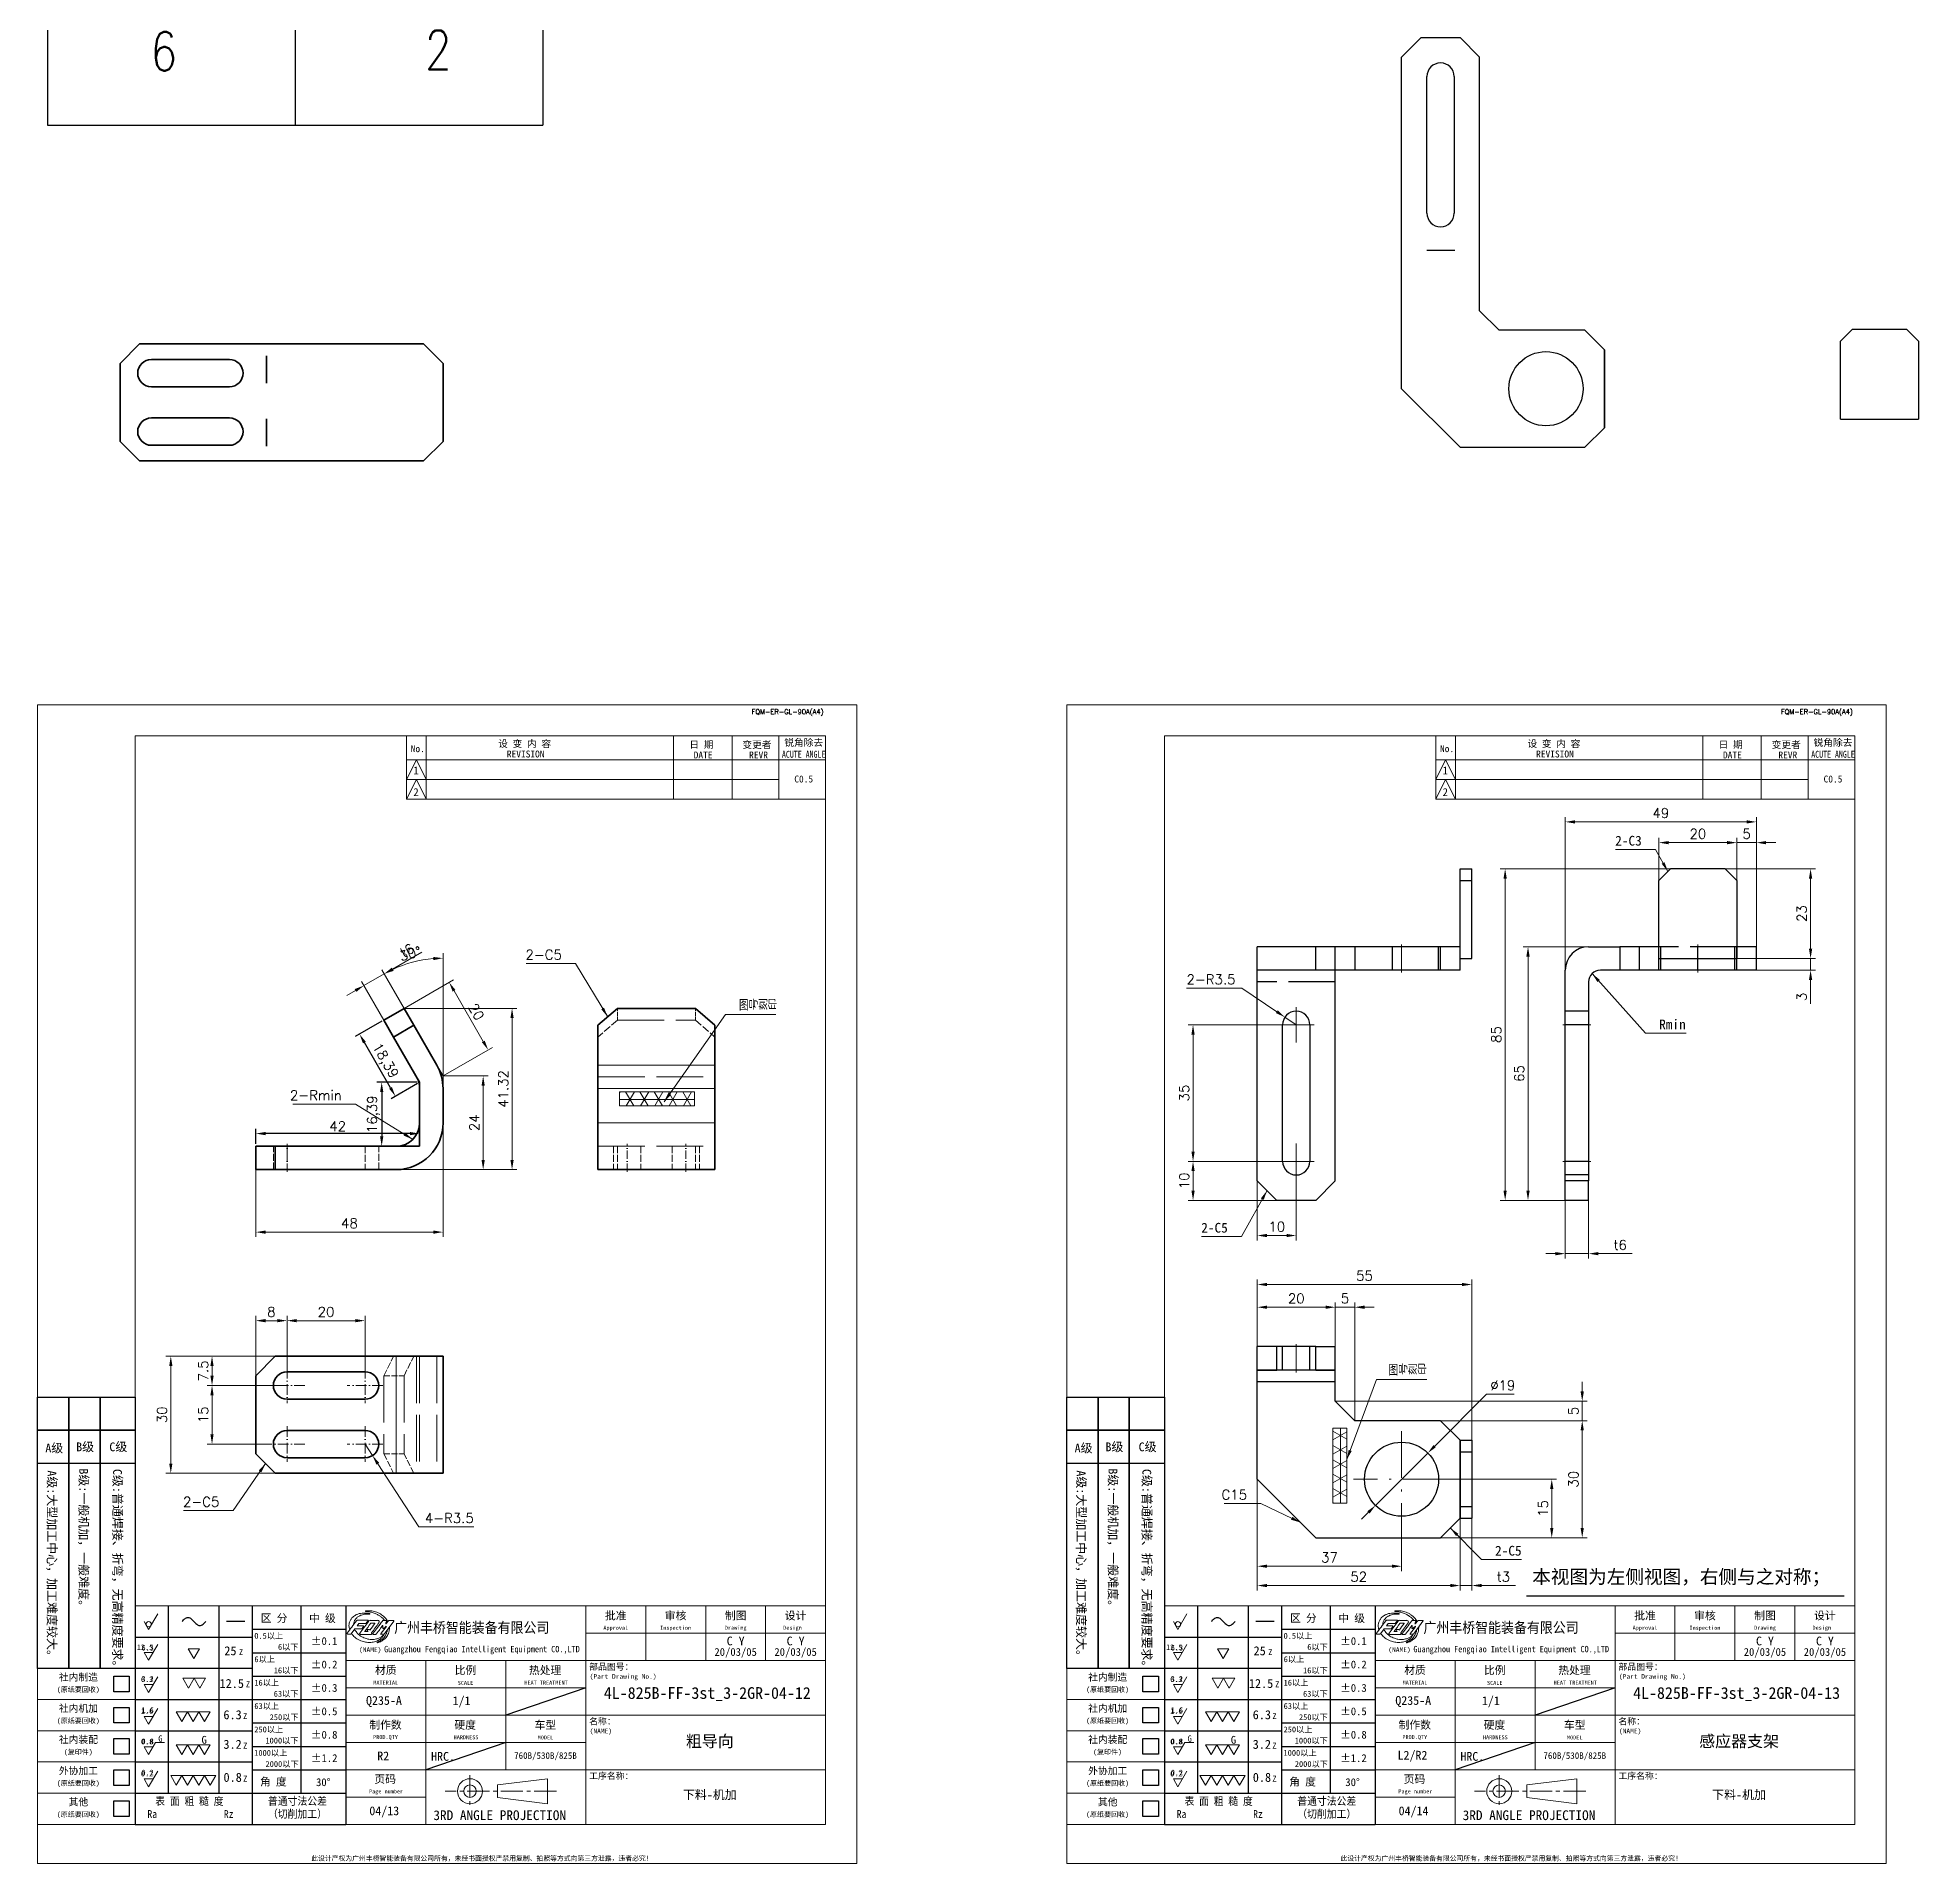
# Model space of a CAD drawing. Header units: millimetres. Extents: x -162325 to -83245, y 277409 to 326486.
# Drawn here: x -160231.6 to -159749.5, y 298339.6 to 298807.6 of the extents above; entities that cross this region are included whole.
import ezdxf
from ezdxf.enums import TextEntityAlignment as Align

# ---------------------------------------------------------------- set-up
doc = ezdxf.new("R2010")
doc.units = ezdxf.units.MM
for name, pattern in [('CENTER2', [28.575, 19.05, -3.175, 3.175, -3.175]), ('DASHDOT', [18.5, 12, -3, 0.5, -3]), ('DASHED', [15, 12, -3]), ('DASHED2', [9.525, 6.35, -3.175]), ('PHANTOM2', [31.75, 15.875, -3.175, 3.175, -3.175, 3.175, -3.175])]:
    doc.linetypes.add(name, pattern=pattern)
for name, color, linetype, lineweight in [('A4', 3, 'Continuous', 20), ('SIM', 6, 'PHANTOM2', 20), ('中心线', 2, 'CENTER2', 13), ('图框', 7, 'Continuous', 20), ('尺寸线', 3, 'Continuous', 13), ('文字', 1, 'Continuous', 13), ('标注线', 3, 'Continuous', 25), ('细实线', 4, 'Continuous', 25), ('虚线', 2, 'DASHED2', 25)]:
    doc.layers.add(name, color=color, linetype=linetype, lineweight=lineweight)
doc.layers.add('Dim', color=3, linetype='Continuous')
doc.layers.add('MARK', color=7, linetype='Continuous')
doc.styles.add('CH-1', font='')
doc.styles.add('DIM', font='romans.shx', dxfattribs={"width": 0.8, "bigfont": 'bigfont.shx'})
doc.styles.add('MX_NOTE_STANDARD', font='txt.shx', dxfattribs={"bigfont": 'extfont.shx'})
doc.styles.get("Standard").update_dxf_attribs({"font": 'txt', "bigfont": 'gbcbig.shx'})
doc.styles.add('工程字', font='')
doc.styles.get('CH-1').set_extended_font_data('SimSun')
doc.styles.get('工程字').set_extended_font_data('SimSun')
doc.dimstyles.new('ISO-25', dxfattribs={"dimtxt": 2.5, "dimasz": 2.5, "dimexe": 1.25, "dimexo": 0.625, "dimtad": 1, "dimtxsty": 'Standard', "dimcen": 2.5, "dimadec": 0, "dimazin": 0, "dimtfac": 1, "dimtmove": 0, "dimatfit": 3, "dimfxl": 0, "dimarcsym": 0})
doc.dimstyles.new('副本01', dxfattribs={"dimtxt": 2.5, "dimasz": 2.5, "dimexe": 1.25, "dimexo": 0, "dimgap": 1, "dimtad": 1, "dimdsep": 46, "dimtxsty": 'Standard', "dimcen": 1, "dimclrd": 3, "dimclre": 3, "dimclrt": 1, "dimadec": 1, "dimazin": 2, "dimtfac": 1, "dimtmove": 0, "dimatfit": 3, "dimfxl": 0, "dimtolj": 1, "dimlwd": -1, "dimlwe": -1, "dimarcsym": 0})
doc.dimstyles.new('副本01$0', dxfattribs={"dimtxt": 2.5, "dimasz": 2.5, "dimexe": 1.25, "dimexo": 0, "dimgap": 1, "dimtad": 1, "dimdsep": 46, "dimtxsty": 'Standard', "dimcen": 1, "dimclrd": 3, "dimclre": 3, "dimclrt": 1, "dimadec": 1, "dimazin": 2, "dimtfac": 1, "dimtmove": 0, "dimatfit": 3, "dimfxl": 0, "dimtolj": 1, "dimlwd": -1, "dimlwe": -1, "dimarcsym": 0})
doc.dimstyles.new('副本01$3', dxfattribs={"dimtxt": 2.5, "dimasz": 2.5, "dimexe": 1.25, "dimexo": 0, "dimgap": 1, "dimtad": 1, "dimtih": 1, "dimtoh": 1, "dimdsep": 46, "dimtxsty": 'Standard', "dimcen": 1, "dimclrd": 3, "dimclre": 3, "dimclrt": 1, "dimadec": 1, "dimazin": 2, "dimtfac": 1, "dimtmove": 0, "dimatfit": 3, "dimfxl": 0, "dimtolj": 1, "dimlwd": -1, "dimlwe": -1, "dimarcsym": 0})
doc.dimstyles.new('副本01$4', dxfattribs={"dimtxt": 2.5, "dimasz": 2.5, "dimexe": 1.25, "dimexo": 0, "dimgap": 1, "dimtad": 1, "dimtih": 1, "dimtoh": 1, "dimdsep": 46, "dimtxsty": 'Standard', "dimcen": 1, "dimclrd": 3, "dimclre": 3, "dimclrt": 1, "dimadec": 1, "dimazin": 2, "dimtfac": 1, "dimtmove": 0, "dimatfit": 3, "dimfxl": 0, "dimtolj": 1, "dimlwd": -1, "dimlwe": -1, "dimarcsym": 0})

msp = doc.modelspace()

# ---------------------------------------------------------------- texts
at = {"layer": '尺寸线', "color": 1, "char_height": 2.5, "style": '工程字'}
for s, insert, attachment_point in [('2-C3', (-159820.446, 298600.485), 9), ('{\\W0.7;\\A1;\\f宋体|b0|i0|c134|p2;\\C4;图\\Fg13f12d.shx,@extfont2.shx|c0;号刻印}', (-160051.852, 298558.206), 7), ('Rmin', (-159815.975, 298553.436), 7), ('2-C5', (-159926.559, 298501.275), 9), ('{\\W0.7;\\A1;\\f宋体|b0|i0|c134|p2;\\C4;图\\Fg13f12d.shx,@extfont2.shx|c0;号刻印}', (-159875.557, 298464.674), 9), ('2-C5', (-159858.047, 298418.482), 7)]:
    msp.add_mtext(s, dxfattribs=dict(at, insert=insert, attachment_point=attachment_point))
at = {"layer": '尺寸线', "color": 1, "char_height": 2.5, "attachment_point": 9}
for s, insert in [('2-C5', (-160097.261, 298571.305)), ('2-Rmin', (-160153.686, 298535.279)), ('2-C5', (-160185.064, 298431.055)), ('C15', (-159921.624, 298432.88))]:
    msp.add_mtext(s, dxfattribs=dict(at, insert=insert))
at = {"layer": '文字', "color": 1, "linetype": 'Continuous', "style": 'CH-1'}
for s, height, p in [('4L-825B-FF-3st_3-2GR-04-12', 3, (-160059.98, 298383.038, -250.081)), ('4L-825B-FF-3st_3-2GR-04-13', 3, (-159796.131, 298383.038, -250.081)), ('Q235-A', 2.25, (-160142.874, 298381.123, -250.081)), ('1/1', 2.25, (-160122.978, 298381.123, -250.081)), ('Q235-A', 2.25, (-159879.025, 298381.123, -250.081)), ('1/1', 2.25, (-159859.129, 298381.123, -250.081)), ('粗导向', 3, (-160059.342, 298371.008, -250.081)), ('L2/R2', 2.25, (-159879.217, 298367.167, -250.081)), ('感应器支架', 3, (-159795.493, 298371.008, -250.081)), ('R2', 2.25, (-160143.066, 298367.167, -250.081)), ('04/13', 2.25, (-160142.792, 298352.911, -250.081)), ('04/14', 2.25, (-159878.943, 298352.911, -250.081))]:
    msp.add_text(s, height=height, dxfattribs=at).set_placement(p, align=Align.MIDDLE)
at = {"layer": '文字', "insert": (-159848.521, 298414.846), "char_height": 3.5, "width": 83.0241, "attachment_point": 1, "style": 'CH-1'}
msp.add_mtext('本视图为左侧视图，右侧与之对称；', dxfattribs=at)

# ---------------------------------------------------------------- blocks, each defined once
blk = doc.blocks.new('A$C34C2392C')
at = {"linetype": 'CENTER2', "ltscale": 0.3}
for p, q in [((16.64, 0), (-11.88, 0)), ((-5.53, 4.13), (-5.53, -4.13))]:
    blk.add_line(p, q, dxfattribs=at)
for p, q in [((1.54, 1.6), (14.34, 3.2)), ((1.54, -1.6), (1.54, 1.6)), ((14.34, 3.2), (14.34, -3.2)), ((14.34, -3.2), (1.54, -1.6))]:
    blk.add_line(p, q)
for radius in [3.2, 1.6]:
    blk.add_arc((-5.53, 0), radius, 0, 359.9894)
blk = doc.blocks.new('A$C67844AE1')
for p, q in [((-492, 112), (0, 112)), ((-246, 112), (-246, -112)), ((-184.5, 112), (-184.5, 56)), ((-123, 112), (-123, 56)), ((-61.5, 112), (-61.5, 56)), ((0, -112), (0, 112)), ((-246, 84), (0, 84)), ((-492, 68), (-492, -112)), ((-492, 68), (-492, -112)), ((-492, -112), (-492, 68)), ((-492, 68), (-492, -112)), ((-492, 68), (-492, -112)), ((-492, 68), (-492, -112)), ((-492, 68), (-492, -112)), ((-492, 68), (-492, -112)), ((-492, 68), (-492, -112)), ((-492, -112), (-492, 68)), ((-492, 68), (-492, -112)), ((-492, 68), (-492, -112)), ((-492, 68), (-492, -112)), ((-492, 68), (-492, -112)), ((-492, 56), (0, 56)), ((-410, 56), (-410, -112)), ((-328, 56), (-328, -56)), ((-492, 28), (-246, 28)), ((-492, 0), (0, 0)), ((-492, -28), (-246, -28)), ((-492, -56), (0, -56)), ((-492, -84), (-410, -84)), ((-492, -112), (0, -112))]:
    blk.add_line(p, q)
at = {"color": 4, "ltscale": 0.5}
for p, q in [((-468.4, 96.5), (-477.7, 84.1)), ((-467.1, 97.2), (-459.4, 97.2)), ((-451, 97.2), (-453.6, 97.2)), ((-447.5, 97.2), (-443.3, 97.2)), ((-487, 83.1), (-490.1, 83.1)), ((-482.7, 88.4), (-486.5, 83.4)), ((-478.7, 93.9), (-480.4, 91.7)), ((-477, 82.8), (-466, 82.8)), ((-473.8, 90.8), (-475.1, 88.9)), ((-469.3, 85.8), (-472.6, 85.8)), ((-469.2, 85.9), (-470.1, 87.3)), ((-467.8, 87.8), (-469.9, 87.8)), ((-467.8, 87.8), (-467.4, 87.1)), ((-463.8, 82.8), (-461.4, 82.8)), ((-452.7, 83.1), (-442.9, 96.3))]:
    blk.add_line(p, q, dxfattribs=at)
for centre, radius, start, end in [((-480, 96.4), 1.09, 90, 143.2146), ((-469.2, 97.2), 0.219, 322.847, 90), ((-467.1, 95.6), 1.64, 90, 143.1791), ((-459.4, 95.6), 1.64, 323.504, 90), ((-453.6, 96.7), 0.547, 90, 142.7605), ((-443.3, 96.6), 0.547, 323.5154, 90), ((-490.1, 83.7), 0.547, 143.2146, 270), ((-487, 83.7), 0.547, 270, 322.7804), ((-482.3, 88.1), 0.547, 90, 142.7804), ((-480.4, 91.7), 0.0547, 142.9576, 270), ((-478.7, 93.9), 0.0547, 90, 142.9576), ((-477, 83.6), 0.821, 143.1791, 270), ((-472.6, 85.8), 0.0547, 143.2802, 270), ((-471.7, 94.5), 0.547, 270, 322.847), ((-469.3, 85.8), 0.0547, 270, 30.8735), ((-467.4, 87.1), 0.0547, 209.8404, 323.8117), ((-466.4, 94.1), 0.0547, 90, 143.2802), ((-463.8, 83.4), 0.547, 142.7605, 270), ((-462.2, 94.1), 0.0547, 323.8117, 90), ((-461.4, 83.6), 0.821, 270, 323.3415), ((-455.8, 83.1), 0.274, 143.387, 270), ((-454.1, 91.8), 0.137, 354.5829, 143.4402), ((-453.1, 83.4), 0.547, 270, 323.5154), ((-450.5, 90.9), 0.137, 323.3038, 127.2693)]:
    blk.add_arc(centre, radius, start, end, dxfattribs=at)
for points, knots in [([(-480.8, 97), (-480.9, 96.9), (-481, 96.8), (-481.1, 96.7), (-484.3, 92.4), (-487.4, 88.2), (-490.6, 84)], [-0.084236, -0.084236, -0.084236, -0.084236, 0, 0, 0, 2.885251, 2.885251, 2.885251, 2.885251]), ([(-480, 97.5), (-479.8, 97.5), (-479.7, 97.5), (-479.5, 97.5), (-479.5, 97.5), (-479.5, 97.5), (-479.5, 97.5), (-476.4, 97.5), (-473.2, 97.5), (-470.1, 97.5), (-470.1, 97.5), (-470.1, 97.5), (-470.1, 97.5), (-469.8, 97.5), (-469.5, 97.5), (-469.2, 97.5)], [-0.077734, -0.077734, -0.077734, -0.077734, 0, 0, 0, 0, 0, 0, 1.729211, 1.729211, 1.729211, 1.729211, 1.729211, 1.729211, 1.885805, 1.885805, 1.885805, 1.885805]), ([(-469, 97.1), (-469.2, 96.9), (-469.4, 96.7), (-469.5, 96.5), (-469.5, 96.5), (-469.5, 96.5), (-469.5, 96.5), (-470, 95.8), (-470.6, 95.1), (-471.1, 94.4), (-471.1, 94.4), (-471.1, 94.4), (-471.1, 94.4), (-471.2, 94.3), (-471.2, 94.3), (-471.3, 94.2)], [-0.1423966, -0.1423966, -0.1423966, -0.1423966, 0, 0, 0, 0, 0, 0, 0.4822707, 0.4822707, 0.4822707, 0.4822707, 0.4822707, 0.4822707, 0.529029, 0.529029, 0.529029, 0.529029]), ([(-454.1, 97), (-454.2, 96.8), (-454.4, 96.6), (-454.5, 96.4), (-457.7, 92.2), (-460.8, 88.1), (-464, 84), (-464, 83.9), (-464.1, 83.8), (-464.2, 83.7)], [-0.140102, -0.140102, -0.140102, -0.140102, 0, 0, 0, 2.844058, 2.844058, 2.844058, 2.913465, 2.913465, 2.913465, 2.913465]), ([(-451, 97.2), (-451, 97.2), (-450.8, 97.2), (-450.4, 97), (-450.2, 96.5), (-450.3, 95.9), (-450.5, 95.2), (-450.8, 94.5), (-451, 94), (-451.1, 93.7), (-451.1, 93.6), (-451, 93.6), (-450.8, 93.6), (-450.5, 94), (-450, 94.6), (-449.2, 95.5), (-448.6, 96.3), (-448, 96.8), (-447.7, 97.1), (-447.5, 97.2)], [0, 0, 0, 0, 0.047379, 0.11361, 0.198731, 0.32589, 0.467244, 0.599055, 0.733672, 0.758899, 0.77069, 0.790267, 0.820293, 0.867992, 1.054564, 1.278066, 1.476304, 1.62487, 1.711224, 1.711224, 1.711224, 1.711224]), ([(-471.7, 94), (-471.7, 94), (-471.7, 94), (-471.8, 94), (-471.8, 94), (-471.8, 94), (-471.8, 94), (-474.1, 94), (-476.4, 94), (-478.7, 94)], [-0.012966, -0.012966, -0.012966, -0.012966, 0, 0, 0, 0, 0, 0, 1.257183, 1.257183, 1.257183, 1.257183]), ([(-469.9, 87.8), (-470, 87.8), (-470, 87.8), (-470.1, 87.7), (-470.2, 87.7), (-470.2, 87.6), (-470.2, 87.5), (-470.1, 87.4), (-470.1, 87.3), (-470.1, 87.3)], [0, 0, 0, 0, 0.0189462, 0.0330559, 0.0436533, 0.0575788, 0.0766083, 0.0956988, 0.1082528, 0.1082528, 0.1082528, 0.1082528]), ([(-456, 83.3), (-455.9, 83.5), (-455.7, 83.7), (-455.6, 83.9), (-455.6, 83.9), (-455.6, 83.9), (-455.6, 83.9), (-453.8, 86.2), (-452.1, 88.5), (-450.4, 90.9)], [-0.132838, -0.132838, -0.132838, -0.132838, 0, 0, 0, 0, 0, 0, 1.591518, 1.591518, 1.591518, 1.591518])]:
    blk.add_open_spline(points, degree=3, knots=knots, dxfattribs=at)
at = {"color": 3, "ltscale": 0.5}
for points, knots in [([(-488, 87.4), (-488.3, 88.2), (-488.6, 89.5), (-488.8, 91.4), (-488.7, 93), (-488.5, 94.5), (-488, 95.9), (-487.3, 97.3), (-486.5, 98.5), (-485.6, 99.9), (-484.1, 101.2), (-482.1, 102.5), (-479.6, 103.7), (-476.6, 104.5), (-473.5, 104.7), (-470.8, 104.7), (-469, 104.5), (-468.1, 104.3), (-467.6, 104.2), (-467.4, 104.1), (-467.4, 103.8), (-467.5, 103.6), (-467.7, 103.6), (-467.8, 103.6)], [0.033361, 0.033361, 0.033361, 0.033361, 0.471833, 0.793856, 1.06763, 1.327784, 1.632518, 1.904259, 2.171672, 2.434164, 2.811787, 3.221221, 3.771763, 4.287691, 4.918993, 5.487196, 5.736969, 5.935719, 6.004988, 6.011363, 6.068145, 6.111246, 6.151841, 6.151841, 6.151841, 6.151841]), ([(-467.8, 103.6), (-468.7, 103.6), (-471.1, 103.6), (-474.8, 103.2), (-478.3, 101.8), (-481.1, 99.8), (-483, 97.3), (-484, 94.8), (-484, 93.4), (-483.9, 92.9)], [0, 0, 0, 0, 0.511401, 1.333961, 2.006207, 2.544799, 3.201133, 3.690752, 3.982461, 3.982461, 3.982461, 3.982461]), ([(-471.9, 106.8), (-471.9, 106.8), (-471.9, 106.9), (-471.1, 106.9), (-470.1, 107), (-468.3, 106.9), (-466.3, 106.9), (-463.9, 106.7), (-461.4, 105.9), (-458.9, 105.1), (-456.8, 104), (-455, 102.8), (-453.4, 101.6), (-451.6, 99.9), (-450.3, 98.1), (-449.4, 96.7), (-449.1, 95.9), (-449, 95.7)], [0, 0, 0, 0, 0.013513, 0.041806, 0.340693, 0.661167, 1.001786, 1.450195, 1.93793, 2.441413, 2.919246, 3.201062, 3.624217, 4.053268, 4.510623, 4.853859, 4.962074, 4.962074, 4.962074, 4.962074]), ([(-486.1, 83.9), (-485.6, 83.2), (-484.1, 81), (-480.4, 78), (-475.7, 75.7), (-470.4, 74.5), (-465.2, 74.6), (-460.4, 75.6), (-456.8, 77.7), (-454.7, 79.8), (-453.7, 81.1), (-453.4, 81.9), (-453.8, 82), (-453.8, 81.9), (-453.9, 81.8)], [0.008574, 0.008574, 0.008574, 0.008574, 0.511088, 1.461558, 2.551285, 3.372869, 4.408758, 5.360341, 6.07413, 6.646139, 6.965728, 7.014048, 7.055407, 7.097199, 7.097199, 7.097199, 7.097199]), ([(-453.9, 81.8), (-454.2, 81.5), (-455.1, 80.3), (-457.5, 79.1), (-460.3, 78.2), (-463.1, 77.6), (-465.7, 77.6), (-468.2, 77.7), (-470.3, 78.3), (-472.4, 78.9), (-474.6, 79.8), (-476.8, 81.1), (-479, 82.6), (-480.7, 84.6), (-482.1, 86.3), (-482.8, 87.5), (-483, 88)], [0, 0, 0, 0, 0.227272, 0.804496, 1.430419, 1.862632, 2.367125, 2.88024, 3.204387, 3.579335, 4.036384, 4.516387, 4.985288, 5.507707, 5.907232, 6.223175, 6.223175, 6.223175, 6.223175]), ([(-449.4, 87.5), (-449.5, 86.9), (-449.6, 86.1), (-449.9, 84.8), (-450.4, 83.8), (-450.8, 82.6), (-451.5, 81.6), (-452.2, 80.2), (-453.2, 79.2), (-454.3, 78), (-455.6, 77.1), (-457, 76.1), (-458.4, 75.4), (-459.2, 74.9), (-459.9, 74.7), (-459.9, 74.2), (-459.7, 74.2), (-459.5, 74.2)], [0.004933, 0.004933, 0.004933, 0.004933, 0.333622, 0.498315, 0.724349, 0.934741, 1.17012, 1.401267, 1.780901, 1.94954, 2.292483, 2.648069, 2.865789, 3.139575, 3.199954, 3.253921, 3.331828, 3.331828, 3.331828, 3.331828]), ([(-459.5, 74.2), (-459.1, 74.3), (-457.8, 74.6), (-455.9, 75.5), (-453.8, 76.8), (-452, 78), (-450.5, 79.8), (-449.2, 81.6), (-448.2, 83.9), (-447.3, 86.8), (-447.3, 89.1), (-447.3, 90.4)], [0, 0, 0, 0, 0.196818, 0.752706, 1.133972, 1.558354, 1.94217, 2.414014, 2.774875, 3.316286, 4.02771, 4.02771, 4.02771, 4.02771])]:
    blk.add_open_spline(points, degree=3, knots=knots, dxfattribs=at)
blk.add_spline([(-471.9, 106.8), (-471.8, 106.5), (-471.3, 106.3), (-470, 106.2), (-468.7, 106), (-466.8, 105.7), (-464.7, 105.2), (-462.9, 104.7), (-461.1, 104), (-459.4, 103.1), (-457.9, 102.2), (-455.3, 100.3), (-454.1, 99.3), (-453.6, 98.7), (-452.3, 97.2)], degree=3, dxfattribs=at)
at = {"color": 4, "ltscale": 0.5}
for points in [[(-476, 88.6), (-478.1, 88.6), (-480.2, 88.6), (-482.3, 88.6)], [(-474.4, 91.6), (-476.4, 91.6), (-478.4, 91.6), (-480.4, 91.6)], [(-466.4, 94.2), (-468.5, 91.4), (-470.5, 88.6), (-472.6, 85.9)], [(-462.2, 94.1), (-463.9, 91.8), (-465.6, 89.4), (-467.3, 87.1)], [(-466.4, 94.2), (-465, 94.2), (-463.6, 94.2), (-462.2, 94.2)], [(-458.1, 94.6), (-460.6, 91.2), (-463.1, 87.8), (-465.6, 84.4)], [(-454.2, 91.9), (-456, 89.4), (-457.9, 86.9), (-460.7, 83.1)], [(-455.8, 82.9), (-454.9, 82.9), (-454, 82.9), (-453.1, 82.9)], [(-454.1, 89.6), (-454.1, 90.3), (-454, 91.1), (-453.9, 91.8)], [(-453.1, 89.1), (-452.3, 89.7), (-451.4, 90.4), (-450.6, 91.1)]]:
    blk.add_open_spline(points, degree=3, dxfattribs=at)
for points in [[(-476, 88.6), (-475.6, 88.6), (-475.4, 88.7), (-475.3, 88.7), (-475.1, 88.9)], [(-473.8, 90.8), (-473.7, 91), (-473.7, 91.2), (-473.8, 91.4), (-474, 91.5), (-474.2, 91.6), (-474.4, 91.6)], [(-465.6, 84.4), (-465.6, 84.3), (-465.6, 84.2), (-465.5, 84), (-465.4, 83.8), (-465.2, 83.4), (-465.1, 83.3), (-465.1, 83.1), (-465.4, 83), (-465.7, 82.9), (-466, 82.8)], [(-454.1, 89.6), (-454.2, 89.2), (-454.1, 89), (-454, 88.8), (-453.8, 88.8), (-453.6, 88.8), (-453.4, 88.9), (-453.1, 89.1)]]:
    blk.add_spline(points, degree=3, dxfattribs=at)
at = {"layer": '细实线', "color": 0, "linetype": 'Continuous'}
for p, q in [((-492, 112), (-492, 56)), ((-492, 68), (-492, -112)), ((-492, 68), (-492, -112)), ((-492, 68), (-492, -112))]:
    blk.add_line(p, q, dxfattribs=at)
at = {"lineweight": 35, "xscale": 4, "yscale": 4, "zscale": 4}
blk.add_blockref('A$C34C2392C', (-342.6, -78), dxfattribs=at)
at = {"style": 'CH-1'}
for s, height, p in [('批准', 8.11, (-215.2, 102.3)), ('审核', 8.11, (-153.8, 102.3)), ('制图', 8.11, (-92.2, 102.3)), ('设计', 8.11, (-30.8, 102.3)), ('Approval', 4.06, (-215.2, 89.1)), ('Inspection', 4.06, (-153.8, 89.1)), ('Drawing', 4.06, (-92.2, 89.1)), ('Design  ', 4.06, (-30.8, 89.1)), ('比例', 8.11, (-369.3, 46.3)), ('MATERIAL', 4.06, (-451.1, 33.3)), ('SCALE', 4.06, (-369.3, 33.1)), ('制作数', 8.11, (-451.3, -9.7)), ('车型', 8.11, (-287.3, -9.7)), ('PROD.QTY', 4.06, (-451.3, -22.9)), ('MODEL', 4.06, (-287.3, -22.9)), ('3RD ANGLE PROJECTION', 10, (-334.2, -102.6))]:
    blk.add_text(s, height=height, dxfattribs=at).set_placement(p, align=Align.MIDDLE)
at = {"lineweight": 35, "style": 'CH-1'}
for s, height, p in [('(NAME)', 4.87, (-478.4, 64.7)), ('部品图号：', 6.49, (-242.5, 46.4)), ('(Part Drawing No.)', 4.868, (-241.9, 37.3)), ('名称：', 6.49, (-242.5, -9.6)), ('(NAME)', 4.87, (-241.9, -18.7)), ('工序名称：', 6.49, (-242.5, -65.6))]:
    blk.add_text(s, height=height, dxfattribs=at).set_placement(p)
at = {"style": 'CH-1'}
blk.add_text('材质', height=8.11, dxfattribs=at).set_placement((-462.1, 42.2))
at = {"lineweight": 35, "style": 'CH-1'}
for s, height, p in [('热处理', 8.11, (-287.6, 46.3)), ('HEAT TREATMENT', 4.055, (-286.7, 33.3)), ('硬度', 8.11, (-369.6, -9.7)), ('HRC.', 9, (-392.3, -42.3, -1000.3)), ('HARDNESS', 4.06, (-368.7, -22.7)), ('Page number', 4.055, (-450.7, -78.7)), ('页码', 8.11, (-451.6, -65.7))]:
    blk.add_text(s, height=height, dxfattribs=at).set_placement(p, align=Align.MIDDLE)
at = {"layer": 'MARK', "style": 'CH-1', "width": 0.9}
blk.add_text('广州丰桥智能装备有限公司', height=10.8, dxfattribs=at).set_placement((-442.4, 84.4))
at = {"layer": 'MARK', "insert": (-452.7, 71), "char_height": 6.5, "width": 556.951, "attachment_point": 1, "style": 'CH-1'}
blk.add_mtext('{\\W0.9;Guangzhou Fengqiao Intelligent Equipment CO.,LTD}', dxfattribs=at)
blk = doc.blocks.new('A$C32AF00EF')
for p, q in [((-1.44, 2.5), (0, 0)), ((0, 0), (2.89, 5))]:
    blk.add_line(p, q)
blk.add_circle((0, 1.67), 0.833)
blk = doc.blocks.new('A$C553B2148')
for p, q in [((1.44, 0), (-1.44, 0)), ((-1.44, 0), (0, -2.5)), ((0, -2.5), (2.89, 2.5))]:
    blk.add_line(p, q)
at = {"style": 'MX_NOTE_STANDARD'}
blk.add_attdef('12.5', text='', height=1.75, dxfattribs=at).set_placement((1.44, 0.28), align=Align.BOTTOM_RIGHT)
blk = doc.blocks.new('A$C1377093C')
for p, q in [((0, 0), (-1.44, 2.5)), ((-1.44, 2.5), (1.44, 2.5)), ((1.44, 2.5), (0, 0))]:
    blk.add_line(p, q)
blk = doc.blocks.new('A$C6D2D6B6B')
for p, q in [((0, 0), (-1.44, 2.5)), ((-1.44, 2.5), (1.44, 2.5)), ((1.44, 2.5), (0, 0)), ((1.44, 2.5), (4.33, 2.5)), ((2.89, 0), (1.44, 2.5)), ((4.33, 2.5), (2.89, 0))]:
    blk.add_line(p, q)
blk = doc.blocks.new('A$C62DD302B')
for p, q in [((-2.89, 0), (-4.33, 2.5)), ((-4.33, 2.5), (-1.44, 2.5)), ((-1.44, 2.5), (-2.89, 0)), ((-1.44, 2.5), (1.44, 2.5)), ((0, 0), (-1.44, 2.5)), ((1.44, 2.5), (0, 0)), ((2.89, 0), (1.44, 2.5)), ((1.44, 2.5), (4.33, 2.5)), ((4.33, 2.5), (2.89, 0))]:
    blk.add_line(p, q)
blk = doc.blocks.new('A$C077E39D2')
for p, q in [((-4.33, -2.5), (-5.77, 0)), ((-5.77, 0), (-2.89, 0)), ((-2.89, 0), (-4.33, -2.5)), ((-2.89, 0), (0, 0)), ((-1.44, -2.5), (-2.89, 0)), ((0, 0), (-1.44, -2.5)), ((1.44, -2.5), (0, 0)), ((0, 0), (2.89, 0)), ((2.89, 0), (1.44, -2.5)), ((4.33, -2.5), (2.89, 0)), ((2.89, 0), (5.77, 0)), ((5.77, 0), (4.33, -2.5))]:
    blk.add_line(p, q)
blk = doc.blocks.new('A$C09D43E00')
for p, q in [((1.15, 2), (-1.15, 2)), ((-1.15, 2), (0, 0)), ((0, 0), (1.78, 3.08)), ((1.78, 3.08), (4.07, 3.08))]:
    blk.add_line(p, q)
at = {"style": 'MX_NOTE_STANDARD'}
blk.add_attdef('12.5', text='', height=1.4, dxfattribs=at).set_placement((1.15, 2.22), align=Align.BOTTOM_RIGHT)
at = {"layer": '细实线', "color": 0, "style": 'CH-1'}
blk.add_text('G', height=1.6, dxfattribs=at).set_placement((2.47, 3.33))
blk = doc.blocks.new('A$C339E5D7D')
for p, q in [((-2.89, 0), (-4.33, 2.5)), ((-4.33, 2.5), (-1.44, 2.5)), ((-1.44, 2.5), (-2.89, 0)), ((-1.44, 2.5), (1.44, 2.5)), ((0, 0), (-1.44, 2.5)), ((1.44, 2.5), (0, 0)), ((2.89, 0), (1.44, 2.5)), ((1.44, 2.5), (4.33, 2.5)), ((4.33, 2.5), (2.89, 0))]:
    blk.add_line(p, q)
at = {"layer": '细实线', "color": 0, "style": 'CH-1'}
blk.add_text('G', height=2, dxfattribs=at).set_placement((2.13, 2.81))
blk = doc.blocks.new('54')
for p, q in [((5360.79, 6053.19), (5468.79, 6053.19)), ((5468.79, 6047.19), (5468.79, 5957.19)), ((5468.79, 6047.19), (5468.79, 5957.19)), ((5468.79, 5957.19), (5468.79, 6047.19)), ((5468.79, 6047.19), (5468.79, 5957.19)), ((5468.79, 6047.19), (5468.79, 5957.19)), ((5468.79, 6047.19), (5468.79, 5957.19)), ((5468.79, 6047.19), (5468.79, 5957.19)), ((5468.79, 6047.19), (5468.79, 5957.19)), ((5468.79, 6047.19), (5468.79, 5957.19)), ((5468.79, 5957.19), (5468.79, 6047.19)), ((5468.79, 6047.19), (5468.79, 5957.19)), ((5468.79, 6047.19), (5468.79, 5957.19)), ((5468.79, 6047.19), (5468.79, 5957.19)), ((5468.79, 6047.19), (5468.79, 5957.19))]:
    blk.add_line(p, q)
at = {"layer": '细实线', "color": 0, "linetype": 'Continuous'}
for p, q in [((5360.79, 6053.19), (5360.79, 5941.19)), ((5377.79, 6053.19), (5377.79, 5957.19)), ((5403.79, 6053.19), (5403.79, 5957.19)), ((5420.79, 6053.19), (5420.79, 5941.19)), ((5445.79, 6053.19), (5445.79, 5957.19)), ((5468.79, 6053.19), (5468.79, 5941.19)), ((5468.79, 6047.19), (5468.79, 5957.19)), ((5468.79, 6047.19), (5468.79, 5957.19)), ((5468.79, 6047.19), (5468.79, 5957.19)), ((5360.79, 6037.19), (5420.79, 6037.19)), ((5407.7, 6045.29), (5417.04, 6045.29)), ((5420.79, 6041.19), (5468.79, 6041.19)), ((5420.79, 6029.19), (5468.79, 6029.19)), ((5360.79, 6021.19), (5420.79, 6021.19)), ((5420.79, 6017.19), (5468.79, 6017.19)), ((5360.79, 6005.19), (5420.79, 6005.19)), ((5420.79, 6005.19), (5468.79, 6005.19)), ((5360.79, 5989.19), (5420.79, 5989.19)), ((5420.79, 5993.19), (5468.79, 5993.19)), ((5420.79, 5981.19), (5468.79, 5981.19)), ((5360.79, 5973.19), (5420.79, 5973.19)), ((5420.79, 5969.19), (5468.79, 5969.19)), ((5360.79, 5957.19), (5468.79, 5957.19)), ((5360.79, 5957.19), (5468.79, 5957.19)), ((5360.79, 5941.19), (5468.79, 5941.19))]:
    blk.add_line(p, q, dxfattribs=at)
at = {"layer": '细实线', "color": 0, "linetype": 'Continuous', "start_tangent": (0.606347, 0.7952), "end_tangent": (0.584547, 0.81136)}
blk.add_spline([(5384.88, 6045.23), (5386.3, 6046.61), (5387.98, 6047.24), (5389.51, 6046.59), (5390.93, 6045.19), (5392.37, 6043.78), (5393.91, 6043.13), (5395.61, 6043.82), (5397.01, 6045.27)], degree=3, dxfattribs=at)
for name, p, xscale, yscale, zscale in [('A$C32AF00EF', (5367.73, 6041.13), 1.600000000000364, 1.600000000000364, 1.600000000000364), ('A$C1377093C', (5390.94, 6026.26), 2, 2, 2), ('A$C6D2D6B6B', (5388.15, 6011.08), 2, 2, 2), ('A$C62DD302B', (5390.57, 5993.94), 2, 2, 2), ('A$C077E39D2', (5390.57, 5966.26), 2, 2, 2)]:
    blk.add_blockref(name, p, dxfattribs=dict(xscale=xscale, yscale=yscale, zscale=zscale))
ref = blk.add_blockref('A$C553B2148', (5367.73, 6029.35), dxfattribs=dict(xscale=1.600000000000364, yscale=1.600000000000364, zscale=1.600000000000364))
ref.add_attrib('12.5', '12.5', dxfattribs={"height": 2.8, "style": 'CH-1'}).set_placement((5370.04, 6029.8), align=Align.BOTTOM_RIGHT)
ref = blk.add_blockref('A$C553B2148', (5367.73, 6012.86), dxfattribs=dict(xscale=1.600000000000364, yscale=1.600000000000364, zscale=1.600000000000364))
ref.add_attrib('12.5', '6.3', dxfattribs={"height": 2.8, "style": 'CH-1'}).set_placement((5370.04, 6013.31), align=Align.BOTTOM_RIGHT)
ref = blk.add_blockref('A$C553B2148', (5367.73, 5996.56), dxfattribs=dict(xscale=1.600000000000364, yscale=1.600000000000364, zscale=1.600000000000364))
ref.add_attrib('12.5', '1.6', dxfattribs={"height": 2.8, "style": 'CH-1'}).set_placement((5370.04, 5997.01), align=Align.BOTTOM_RIGHT)
at = {"lineweight": 35}
ref = blk.add_blockref('A$C09D43E00', (5367.73, 5976.92), dxfattribs=dict(at, xscale=2, yscale=2, zscale=2))
ref.add_attrib('12.5', '0.8', dxfattribs={"height": 2.8, "style": 'CH-1'}).set_placement((5370.04, 5981.37), align=Align.BOTTOM_RIGHT)
at = {"lineweight": 35, "xscale": 2, "yscale": 2, "zscale": 2}
blk.add_blockref('A$C339E5D7D', (5390.57, 5976.92), dxfattribs=at)
ref = blk.add_blockref('A$C553B2148', (5367.73, 5964.47), dxfattribs=dict(xscale=1.600000000000364, yscale=1.600000000000364, zscale=1.600000000000364))
ref.add_attrib('12.5', '0.2', dxfattribs={"height": 2.8, "style": 'CH-1'}).set_placement((5370.04, 5964.92), align=Align.BOTTOM_RIGHT)
at = {"style": 'CH-1', "width": 0.9}
for s, p in [('表 面 粗 糙 度', (5388.59, 5953.25)), ('普通寸法公差', (5444.02, 5953.25)), ('Ra              Rz', (5389.17, 5946.45)), ('（切削加工）', (5444.02, 5946.67))]:
    blk.add_text(s, height=4, dxfattribs=at).set_placement(p, align=Align.MIDDLE)
at = {"layer": '细实线', "color": 0, "style": 'CH-1'}
for s, height, p in [('区 分', 4, (5432.03, 6046.97)), ('中 级', 4, (5456.79, 6046.97)), ('0.5以上', 3, (5429.3, 6037.89)), ('6以上', 3, (5427.22, 6025.89)), ('6以下', 3, (5439.3, 6032.14)), ('16以下', 3, (5438.2, 6020.14)), ('16以上', 3, (5428.26, 6013.89)), ('63以下', 3, (5438.2, 6008.14)), ('63以上', 3, (5428.26, 6001.89)), ('250以下', 3, (5437.19, 5996.14)), ('250以上', 3, (5429.3, 5989.89)), ('1000以上', 3, (5430.33, 5977.89)), ('1000以下', 3, (5436.08, 5984.14)), ('2000以下', 3, (5436.13, 5972.14)), ('角 度', 4, (5431.63, 5963.15))]:
    blk.add_text(s, height=height, dxfattribs=at).set_placement(p, align=Align.MIDDLE)
for s, height, p in [('%%P0.1', 4, (5450.91, 6033.15)), ('6.3', 2.944, (5364.07, 6030.28)), ('25', 4.6, (5406.51, 6027.88)), ('Z', 3, (5414, 6027.96)), ('3.2', 2.944, (5364.07, 6014.28)), ('%%P0.2', 4, (5450.91, 6021.15)), ('12.5', 4.6, (5404.08, 6011.13)), ('Z', 3, (5417.58, 6011.47)), ('%%P0.3', 4, (5450.91, 6009.15)), ('1.6', 2.944, (5364.07, 5998.28)), ('6.3', 4.6, (5406.05, 5995.09)), ('Z', 3, (5416.15, 5995.17)), ('%%P0.5', 4, (5450.91, 5997.15)), ('%%P0.8', 4, (5450.91, 5985.15)), ('0.8', 2.944, (5364.07, 5982.28)), ('3.2', 4.6, (5406.05, 5979.93)), ('Z', 3, (5416.15, 5980.01)), ('0.2', 2.944, (5364.07, 5966.28)), ('%%P1.2', 4, (5450.91, 5973.15)), ('0.8', 4.6, (5406.1, 5963)), ('Z', 3, (5416.15, 5963.08)), ('30°', 4, (5453.55, 5960.81))]:
    blk.add_text(s, height=height, dxfattribs=at).set_placement(p)
blk = doc.blocks.new('fenlei')
at = {"layer": '图框'}
for points in [[(-25, 32), (0, 32), (0, 40), (-25, 40)], [(-25, 24), (0, 24), (0, 32), (-25, 32)], [(-25, 16), (0, 16), (0, 24), (-25, 24)], [(-25, 8), (0, 8), (0, 16), (-25, 16)], [(-25, 0), (0, 0), (0, 8), (-25, 8)]]:
    blk.add_lwpolyline(points, close=True, dxfattribs=at)
at = {"layer": '细实线'}
for points in [[(-5.5, 38), (-1.5, 38), (-1.5, 34), (-5.5, 34)], [(-5.5, 30), (-1.5, 30), (-1.5, 26), (-5.5, 26)], [(-5.5, 22), (-1.5, 22), (-1.5, 18), (-5.5, 18)], [(-5.5, 14), (-1.5, 14), (-1.5, 10), (-5.5, 10)], [(-5.5, 6), (-1.5, 6), (-1.5, 2), (-5.5, 2)]]:
    blk.add_lwpolyline(points, close=True, dxfattribs=at)
at = {"style": 'CH-1'}
for s, height, p in [('社内制造', 1.836, (-14.54, 37.8)), ('(原纸要回收)', 1.285, (-14.58, 34.52)), ('社内机加', 1.836, (-14.54, 29.8)), ('(原纸要回收)', 1.285, (-14.58, 26.52)), ('社内装配', 1.836, (-14.54, 21.8)), ('(复印件)', 1.285, (-14.58, 18.52)), ('外协加工', 1.836, (-14.54, 13.8)), ('(原纸要回收)', 1.285, (-14.58, 10.52)), ('其他', 1.836, (-14.54, 5.8)), ('(原纸要回收)', 1.285, (-14.58, 2.52))]:
    blk.add_text(s, height=height, dxfattribs=at).set_placement(p, align=Align.MIDDLE)
blk = doc.blocks.new('机加分类')
at = {"layer": '细实线'}
for p, q in [((-94, -8.5), (-94, 0)), ((-94, 0), (-86, 0)), ((-86, -8.5), (-86, 0)), ((-86, 0), (-78, 0)), ((-86, 0), (-86, -8.5)), ((-78, -8.5), (-78, 0)), ((-78, 0), (-69, 0)), ((-78, 0), (-78, -8.5)), ((-69, 0), (-69, -8.5)), ((-86, -8.5), (-94, -8.5)), ((-94, -17), (-94, -8.5)), ((-94, -8.5), (-86, -8.5)), ((-78, -8.5), (-86, -8.5)), ((-86, -17), (-86, -8.5)), ((-86, -8.5), (-78, -8.5)), ((-86, -8.5), (-86, -17)), ((-69, -8.5), (-78, -8.5)), ((-78, -17), (-78, -8.5)), ((-78, -8.5), (-69, -8.5)), ((-78, -8.5), (-78, -17)), ((-69, -8.5), (-69, -17)), ((-86, -17), (-94, -17)), ((-94, -69.55), (-94, -17)), ((-78, -17), (-86, -17)), ((-86, -69.55), (-86, -17)), ((-86, -17), (-86, -69.55)), ((-69, -17), (-78, -17)), ((-78, -69.55), (-78, -17)), ((-78, -17), (-78, -69.55)), ((-69, -17), (-69, -69.55)), ((-86, -69.55), (-94, -69.55)), ((-78, -69.55), (-86, -69.55)), ((-69, -69.55), (-78, -69.55))]:
    blk.add_line(p, q, dxfattribs=at)
at = {"layer": '文字', "color": 1, "linetype": 'Continuous', "style": 'CH-1'}
blk.add_text('A级', height=2.25, dxfattribs=at).set_placement((-89.72, -14.22, -250.08), align=Align.CENTER)
for s, p in [('B级', (-81.81, -12.71, -250.08)), ('C级', (-73.31, -12.71, -250.08))]:
    blk.add_text(s, height=2.25, dxfattribs=at).set_placement(p, align=Align.MIDDLE)
for s, p in [('A级:大型加工中心，加工难度较大。', (-90.3, -43.36)), ('B级:一般机加，一般难度。', (-82.16, -36.72)), ('C级:普通焊接、折弯，无高精度要求。', (-73.47, -44.53))]:
    blk.add_text(s, height=2.25, rotation=270, dxfattribs=at).set_placement(p, align=Align.MIDDLE)
blk = doc.blocks.new('1比1 竖框')
at = {"layer": '图框'}
for p, q in [((0, 0), (0, 297)), ((0, 297), (210, 297)), ((178, 297), (202, 297)), ((210, 297), (210, 0)), ((25, 289), (202, 289)), ((25, 10), (25, 289)), ((25, 272.79), (25, 289)), ((94.55, 272.79), (94.55, 289)), ((99.62, 289), (99.62, 272.79)), ((163, 289), (163, 272.79)), ((163, 289), (163, 272.79)), ((163, 289), (163, 272.79)), ((163, 289), (163, 272.79)), ((163, 289), (163, 272.79)), ((178, 289), (178, 272.79)), ((178, 289), (178, 272.79)), ((178, 289), (178, 272.79)), ((178, 289), (178, 272.79)), ((178, 289), (178, 272.79)), ((178, 289), (202, 289)), ((178, 289), (202, 289)), ((178, 289), (202, 289)), ((178, 289), (202, 289)), ((202, 289), (178, 289)), ((190, 289), (190, 272.79)), ((190, 289), (190, 272.79)), ((190, 289), (190, 272.79)), ((190, 289), (190, 272.79)), ((190, 289), (190, 272.79)), ((202, 289), (202, 10)), ((94.55, 277.86), (97.09, 282.93)), ((94.55, 282.93), (190, 282.93)), ((94.55, 282.93), (190, 282.93)), ((94.55, 282.93), (190, 282.93)), ((94.55, 282.93), (190, 282.93)), ((97.09, 282.93), (99.62, 277.86)), ((190, 282.93), (202, 282.93)), ((190, 282.93), (202, 282.93)), ((190, 282.93), (202, 282.93)), ((190, 282.93), (202, 282.93)), ((94.55, 272.79), (97.09, 277.86)), ((94.55, 277.86), (190, 277.86)), ((94.55, 277.86), (190, 277.86)), ((94.55, 277.86), (190, 277.86)), ((94.55, 277.86), (190, 277.86)), ((97.09, 277.86), (99.62, 272.79)), ((94.55, 272.79), (202, 272.79)), ((202, 272.79), (94.55, 272.79)), ((94.55, 272.79), (202, 272.79)), ((94.55, 272.79), (202, 272.79)), ((30.07, 10), (202, 10)), ((210, 0), (0, 0))]:
    blk.add_line(p, q, dxfattribs=at)
blk.add_blockref('机加分类', (94, 119.55))
for name, p, xscale, yscale, zscale in [('54', (-2655.4, -2960.59), 0.5, 0.5, 0.5), ('A$C67844AE1', (202, 38), 0.25, 0.25, 0.25)]:
    blk.add_blockref(name, p, dxfattribs=dict(at, xscale=xscale, yscale=yscale, zscale=zscale))
blk.add_blockref('fenlei', (25, 10), dxfattribs=at)
at = {"layer": '图框', "style": 'CH-1'}
for s, height, p in [('No.', 1.775, (97.45, 285.73)), ('设 变 内 容', 1.775, (124.84, 287.09)), ('REVISION', 1.775, (125.11, 284.38)), ('日 期', 1.775, (170.17, 286.84)), ('DATE', 1.775, (170.59, 284.13)), ('变更者', 1.775, (184.38, 286.84)), ('REVR', 1.775, (184.8, 284.13)), ('锐角除去', 1.775, (196.38, 287.37)), ('1', 2.03, (97, 280.16)), ('2', 2.03, (97, 274.61)), ('C0.5', 1.775, (196.38, 277.97))]:
    blk.add_text(s, height=height, dxfattribs=at).set_placement(p, align=Align.MIDDLE)
at = {"layer": '图框', "style": 'CH-1', "width": 0.7}
blk.add_text('ACUTE ANGLE', height=1.7746, dxfattribs=at).set_placement((196.38, 284.31), align=Align.MIDDLE)
at = {"layer": '图框', "char_height": 1.25}
for s, insert, width, attachment_point in [('{\\Ftxt,@extfont2|c134;FQM-ER-GL-90A(A4)}', (192.25, 295), 39, 5), ('{\\fSimSun|b1|i0|c134|p2;此设计产权为广州丰桥智能装备有限公司所有，未经书面授权严禁用复制、拍照等方式向第三方泄露，违者必究!}', (113.5, 0.5), 177, 8)]:
    blk.add_mtext(s, dxfattribs=dict(at, insert=insert, width=width, attachment_point=attachment_point))
blk = doc.blocks.new('车型')
at = {"layer": '文字', "color": 1, "linetype": 'Continuous', "style": 'CH-1'}
blk.add_text('760B/530B/825B', height=1.6875, dxfattribs=at).set_placement((-10.31, 3.5, -250.08), align=Align.MIDDLE)
blk = doc.blocks.new('工序名称')
at = {"layer": '文字', "color": 1, "linetype": 'Continuous', "style": 'CH-1'}
blk.add_text('下料-机加', height=2.25, dxfattribs=at).set_placement((-29.69, -6.35, -250.08), align=Align.MIDDLE)
blk = doc.blocks.new('设计人员')
at = {"layer": '文字', "color": 1, "linetype": 'Continuous', "style": 'CH-1'}
blk.add_text('C Y', height=2.25, dxfattribs=at).set_placement((-7.69, -1.99), align=Align.MIDDLE)
blk = doc.blocks.new('出图人员')
at = {"layer": '文字', "color": 1, "linetype": 'Continuous', "style": 'CH-1'}
blk.add_text('C Y', height=2.25, dxfattribs=at).set_placement((-7.69, -1.99), align=Align.MIDDLE)
blk = doc.blocks.new('出图日期')
at = {"layer": '文字', "color": 1, "linetype": 'Continuous', "style": 'CH-1'}
blk.add_text('20/03/05', height=2, dxfattribs=at).set_placement((-7.69, 2.04), align=Align.MIDDLE)
blk = doc.blocks.new('设计日期')
at = {"layer": '文字', "color": 1, "linetype": 'Continuous', "style": 'CH-1'}
blk.add_text('20/03/05', height=2, dxfattribs=at).set_placement((-7.69, 2.04), align=Align.MIDDLE)
blk = doc.blocks.new('*D138')
at = {"layer": 'Defpoints', "color": 0, "transparency": 16777216}
for p in [(-160137.72, 298558.79), (-160116.15, 298548.15), (-160127.72, 298541.47)]:
    blk.add_point(p, dxfattribs=at)
at = {"layer": '尺寸线', "color": 3, "transparency": 16777216}
for p, q in [((-160137.72, 298558.79), (-160125.07, 298566.09)), ((-160124.9, 298563.3), (-160117.4, 298550.31)), ((-160127.72, 298541.47), (-160115.07, 298548.77))]:
    blk.add_line(p, q, dxfattribs=at)
for points in [[(-160124.54, 298563.51), (-160125.26, 298563.09), (-160126.15, 298565.47)], [(-160117.04, 298550.52), (-160117.76, 298550.1), (-160116.15, 298548.15)]]:
    blk.add_solid(points, dxfattribs=at)
at = {"layer": '尺寸线', "color": 1, "transparency": 16777216, "insert": (-160119.2, 298557.93), "char_height": 2.5, "attachment_point": 5, "rotation": 300.0009}
blk.add_mtext('\\A1;20', dxfattribs=at)
blk = doc.blocks.new('*D139')
at = {"layer": 'Defpoints', "color": 0, "transparency": 16777216}
for p in [(-160127.72, 298541.47), (-160117.44, 298541.47), (-160139.72, 298517.47)]:
    blk.add_point(p, dxfattribs=at)
at = {"layer": '尺寸线', "color": 3, "transparency": 16777216}
for p, q in [((-160127.72, 298541.47), (-160116.19, 298541.47)), ((-160117.44, 298519.97), (-160117.44, 298538.97)), ((-160139.72, 298517.47), (-160116.19, 298517.47))]:
    blk.add_line(p, q, dxfattribs=at)
for points in [[(-160117.85, 298538.97), (-160117.02, 298538.97), (-160117.44, 298541.47)], [(-160117.85, 298519.97), (-160117.02, 298519.97), (-160117.44, 298517.47)]]:
    blk.add_solid(points, dxfattribs=at)
at = {"layer": '尺寸线', "color": 1, "transparency": 16777216, "insert": (-160119.69, 298529.47), "char_height": 2.5, "attachment_point": 5, "rotation": 90}
blk.add_mtext('\\A1;24', dxfattribs=at)
blk = doc.blocks.new('*D140')
at = {"layer": 'Defpoints', "color": 0, "transparency": 16777216}
for p in [(-160127.72, 298529.47), (-160175.72, 298517.47), (-160127.72, 298501.44)]:
    blk.add_point(p, dxfattribs=at)
at = {"layer": '尺寸线', "color": 3, "transparency": 16777216}
for p, q in [((-160127.72, 298529.47), (-160127.72, 298500.19)), ((-160175.72, 298517.47), (-160175.72, 298500.19)), ((-160173.22, 298501.44), (-160130.22, 298501.44))]:
    blk.add_line(p, q, dxfattribs=at)
for points in [[(-160173.22, 298501.85), (-160173.22, 298501.02), (-160175.72, 298501.44)], [(-160130.22, 298501.85), (-160130.22, 298501.02), (-160127.72, 298501.44)]]:
    blk.add_solid(points, dxfattribs=at)
at = {"layer": '尺寸线', "color": 1, "transparency": 16777216, "insert": (-160151.72, 298503.69), "char_height": 2.5, "attachment_point": 5}
blk.add_mtext('\\A1;48', dxfattribs=at)
blk = doc.blocks.new('*D141')
at = {"layer": 'Defpoints', "color": 0, "transparency": 16777216}
for p in [(-160170.72, 298469.61), (-160197.51, 298439.61), (-160170.72, 298439.61)]:
    blk.add_point(p, dxfattribs=at)
at = {"layer": '尺寸线', "color": 3, "transparency": 16777216}
for p, q in [((-160170.72, 298469.61), (-160198.76, 298469.61)), ((-160197.51, 298467.11), (-160197.51, 298442.11)), ((-160170.72, 298439.61), (-160198.76, 298439.61))]:
    blk.add_line(p, q, dxfattribs=at)
for points in [[(-160197.92, 298467.11), (-160197.09, 298467.11), (-160197.51, 298469.61)], [(-160197.92, 298442.11), (-160197.09, 298442.11), (-160197.51, 298439.61)]]:
    blk.add_solid(points, dxfattribs=at)
at = {"layer": '尺寸线', "color": 1, "transparency": 16777216, "insert": (-160199.76, 298454.61), "char_height": 2.5, "attachment_point": 5, "rotation": 90}
blk.add_mtext('\\A1;30', dxfattribs=at)
blk = doc.blocks.new('*D142')
at = {"layer": 'Defpoints', "color": 0, "transparency": 16777216}
for p in [(-160167.72, 298478.74), (-160167.72, 298466.66), (-160175.72, 298464.61)]:
    blk.add_point(p, dxfattribs=at)
at = {"layer": '尺寸线', "color": 3, "transparency": 16777216}
for p, q in [((-160175.72, 298464.61), (-160175.72, 298479.99)), ((-160167.72, 298466.66), (-160167.72, 298479.99)), ((-160173.22, 298478.74), (-160170.22, 298478.74))]:
    blk.add_line(p, q, dxfattribs=at)
for points in [[(-160173.22, 298479.16), (-160173.22, 298478.32), (-160175.72, 298478.74)], [(-160170.22, 298479.16), (-160170.22, 298478.32), (-160167.72, 298478.74)]]:
    blk.add_solid(points, dxfattribs=at)
at = {"layer": '尺寸线', "color": 1, "transparency": 16777216, "insert": (-160171.72, 298480.99), "char_height": 2.5, "attachment_point": 5}
blk.add_mtext('\\A1;8', dxfattribs=at)
blk = doc.blocks.new('*D143')
at = {"layer": 'Defpoints', "color": 0, "transparency": 16777216}
for p in [(-160147.72, 298478.74), (-160167.72, 298466.66), (-160147.72, 298466.66)]:
    blk.add_point(p, dxfattribs=at)
at = {"layer": '尺寸线', "color": 3, "transparency": 16777216}
for p, q in [((-160167.72, 298466.66), (-160167.72, 298479.99)), ((-160147.72, 298466.66), (-160147.72, 298479.99)), ((-160165.22, 298478.74), (-160150.22, 298478.74))]:
    blk.add_line(p, q, dxfattribs=at)
for points in [[(-160165.22, 298479.16), (-160165.22, 298478.32), (-160167.72, 298478.74)], [(-160150.22, 298479.16), (-160150.22, 298478.32), (-160147.72, 298478.74)]]:
    blk.add_solid(points, dxfattribs=at)
at = {"layer": '尺寸线', "color": 1, "transparency": 16777216, "insert": (-160157.72, 298480.99), "char_height": 2.5, "attachment_point": 5}
blk.add_mtext('\\A1;20', dxfattribs=at)
blk = doc.blocks.new('*D144')
at = {"layer": 'Defpoints', "color": 0, "transparency": 16777216}
for p in [(-160186.94, 298469.61), (-160170.72, 298469.61), (-160167.72, 298462.11)]:
    blk.add_point(p, dxfattribs=at)
at = {"layer": '尺寸线', "color": 3, "transparency": 16777216}
for p, q in [((-160170.72, 298469.61), (-160188.19, 298469.61)), ((-160186.94, 298464.61), (-160186.94, 298467.11)), ((-160167.72, 298462.11), (-160188.19, 298462.11))]:
    blk.add_line(p, q, dxfattribs=at)
for points in [[(-160187.36, 298467.11), (-160186.53, 298467.11), (-160186.94, 298469.61)], [(-160187.36, 298464.61), (-160186.53, 298464.61), (-160186.94, 298462.11)]]:
    blk.add_solid(points, dxfattribs=at)
at = {"layer": '尺寸线', "color": 1, "transparency": 16777216, "insert": (-160189.19, 298465.86), "char_height": 2.5, "attachment_point": 5, "rotation": 90}
blk.add_mtext('\\A1;7.5', dxfattribs=at)
blk = doc.blocks.new('*D145')
at = {"layer": 'Defpoints', "color": 0, "transparency": 16777216}
for p in [(-160172.27, 298462.11), (-160186.94, 298447.11), (-160172.27, 298447.11)]:
    blk.add_point(p, dxfattribs=at)
at = {"layer": '尺寸线', "color": 3, "transparency": 16777216}
for p, q in [((-160172.27, 298462.11), (-160188.19, 298462.11)), ((-160186.94, 298459.61), (-160186.94, 298449.61)), ((-160172.27, 298447.11), (-160188.19, 298447.11))]:
    blk.add_line(p, q, dxfattribs=at)
for points in [[(-160187.36, 298459.61), (-160186.53, 298459.61), (-160186.94, 298462.11)], [(-160187.36, 298449.61), (-160186.53, 298449.61), (-160186.94, 298447.11)]]:
    blk.add_solid(points, dxfattribs=at)
at = {"layer": '尺寸线', "color": 1, "transparency": 16777216, "insert": (-160189.19, 298454.61), "char_height": 2.5, "attachment_point": 5, "rotation": 90}
blk.add_mtext('\\A1;15', dxfattribs=at)
blk = doc.blocks.new('*D146')
at = {"layer": 'Defpoints', "color": 0, "transparency": 16777216}
for p in [(-160147.72, 298447.11), (-160145.81, 298444.18)]:
    blk.add_point(p, dxfattribs=at)
at = {"layer": '尺寸线', "color": 3, "transparency": 16777216}
for p, q in [((-160147.72, 298447.11), (-160145.81, 298444.18)), ((-160133.97, 298425.89), (-160144.45, 298442.08)), ((-160119.86, 298425.89), (-160133.97, 298425.89))]:
    blk.add_line(p, q, dxfattribs=at)
blk.add_solid([(-160144.1, 298442.3), (-160144.8, 298441.85), (-160145.81, 298444.18)], dxfattribs=at)
at = {"layer": '尺寸线', "color": 1, "transparency": 16777216, "insert": (-160126.11, 298428.14), "char_height": 2.5, "attachment_point": 5}
blk.add_mtext('\\A1;\\A1;4-R3.5', dxfattribs=at)
blk = doc.blocks.new('*D147')
at = {"layer": 'Defpoints', "color": 0, "transparency": 16777216}
for p in [(-160132.96, 298571.21), (-160137.72, 298558.79), (-160135.22, 298554.46), (-160127.72, 298538.25), (-160127.72, 298529.47)]:
    blk.add_point(p, dxfattribs=at)
at = {"layer": '尺寸线', "color": 3, "transparency": 16777216}
for p, q in [((-160127.72, 298541.47), (-160127.72, 298572.92)), ((-160137.72, 298558.79), (-160143.44, 298568.71))]:
    blk.add_line(p, q, dxfattribs=at)
blk.add_arc((-160127.72, 298541.47), 30.2, 94.7437, 115.2566, dxfattribs=at)
for points in [[(-160130.23, 298571.98), (-160130.2, 298571.15), (-160127.72, 298571.67)], [(-160140.41, 298568.42), (-160140.8, 298569.15), (-160142.82, 298567.63)]]:
    blk.add_solid(points, dxfattribs=at)
at = {"layer": '尺寸线', "color": 1, "transparency": 16777216, "insert": (-160136.12, 298572.82), "char_height": 2.5, "attachment_point": 5, "rotation": 15.0001}
blk.add_mtext('\\A1;30°', dxfattribs=at)
blk = doc.blocks.new('*D148')
at = {"layer": 'Defpoints', "color": 0, "transparency": 16777216}
for p in [(-160142.82, 298567.63), (-160137.72, 298558.79), (-160142.91, 298555.79)]:
    blk.add_point(p, dxfattribs=at)
at = {"layer": '尺寸线', "color": 3, "transparency": 16777216}
for p, q in [((-160140.65, 298568.88), (-160133.15, 298573.21)), ((-160148.02, 298564.62), (-160142.82, 298567.63)), ((-160137.72, 298558.79), (-160143.44, 298568.71)), ((-160150.18, 298563.37), (-160152.35, 298562.12)), ((-160142.91, 298555.79), (-160148.64, 298565.71))]:
    blk.add_line(p, q, dxfattribs=at)
for points in [[(-160140.86, 298569.24), (-160140.45, 298568.51), (-160142.82, 298567.63)], [(-160150.39, 298563.74), (-160149.97, 298563.01), (-160148.02, 298564.62)]]:
    blk.add_solid(points, dxfattribs=at)
at = {"layer": '尺寸线', "color": 1, "transparency": 16777216, "insert": (-160136.94, 298573.62), "char_height": 2.5, "attachment_point": 5, "rotation": 30.0003}
blk.add_mtext('\\A1;t6', dxfattribs=at)
blk = doc.blocks.new('*D169')
at = {"layer": 'Defpoints', "color": 0, "transparency": 16777216}
for p in [(-160137.72, 298558.79), (-160139.72, 298517.47), (-160110.03, 298517.47)]:
    blk.add_point(p, dxfattribs=at)
at = {"layer": '尺寸线', "color": 3, "transparency": 16777216}
for p, q in [((-160137.72, 298558.79), (-160108.78, 298558.79)), ((-160110.03, 298556.29), (-160110.03, 298519.97)), ((-160139.72, 298517.47), (-160108.78, 298517.47))]:
    blk.add_line(p, q, dxfattribs=at)
for points in [[(-160110.45, 298556.29), (-160109.61, 298556.29), (-160110.03, 298558.79)], [(-160110.45, 298519.97), (-160109.61, 298519.97), (-160110.03, 298517.47)]]:
    blk.add_solid(points, dxfattribs=at)
at = {"layer": '尺寸线', "color": 1, "transparency": 16777216, "insert": (-160112.28, 298538.13), "char_height": 2.5, "attachment_point": 5, "rotation": 90}
blk.add_mtext('\\A1;41.32', dxfattribs=at)
blk = doc.blocks.new('*D698')
at = {"color": 0, "lineweight": -2, "transparency": 16777216}
for p, q in [((-160143.45, 298555.48), (-160150.22, 298551.57)), ((-160141.19, 298538.43), (-160147.88, 298550.03)), ((-160134.26, 298539.55), (-160141.02, 298535.64))]:
    blk.add_line(p, q, dxfattribs=at)
at = {"color": 0, "transparency": 16777216}
for points in [[(-160147.52, 298550.24), (-160148.25, 298549.82), (-160149.13, 298552.2)], [(-160140.83, 298538.64), (-160141.55, 298538.22), (-160139.94, 298536.27)]]:
    blk.add_solid(points, dxfattribs=at)
at = {"layer": 'Defpoints', "color": 0, "transparency": 16777216}
for p in [(-160149.13, 298552.2), (-160142.91, 298555.79), (-160133.72, 298539.86)]:
    blk.add_point(p, dxfattribs=at)
at = {"color": 0, "transparency": 16777216, "insert": (-160142.73, 298545.27), "char_height": 2.5, "attachment_point": 5, "rotation": 300.0008}
blk.add_mtext('18,39', dxfattribs=at)
blk = doc.blocks.new('*D701')
at = {"color": 0, "lineweight": -2, "transparency": 16777216}
for p, q in [((-160134.34, 298539.86), (-160144.7, 298539.86)), ((-160143.45, 298537.36), (-160143.45, 298525.97)), ((-160134.34, 298523.47), (-160144.7, 298523.47))]:
    blk.add_line(p, q, dxfattribs=at)
at = {"color": 0, "transparency": 16777216}
for points in [[(-160143.86, 298537.36), (-160143.03, 298537.36), (-160143.45, 298539.86)], [(-160143.86, 298525.97), (-160143.03, 298525.97), (-160143.45, 298523.47)]]:
    blk.add_solid(points, dxfattribs=at)
at = {"layer": 'Defpoints', "color": 0, "transparency": 16777216}
for p in [(-160133.72, 298539.86), (-160143.45, 298523.47), (-160133.72, 298523.47)]:
    blk.add_point(p, dxfattribs=at)
at = {"color": 0, "transparency": 16777216, "insert": (-160145.53, 298531.66), "char_height": 2.5, "attachment_point": 5, "rotation": 90}
blk.add_mtext('16,39', dxfattribs=at)
blk = doc.blocks.new('*D702')
at = {"color": 0, "lineweight": -2, "transparency": 16777216}
for p, q in [((-160175.72, 298524.09), (-160175.72, 298527.95)), ((-160133.72, 298524.09), (-160133.72, 298527.95)), ((-160136.22, 298526.7), (-160173.22, 298526.7))]:
    blk.add_line(p, q, dxfattribs=at)
at = {"color": 0, "transparency": 16777216}
for points in [[(-160173.22, 298527.11), (-160173.22, 298526.28), (-160175.72, 298526.7)], [(-160136.22, 298527.11), (-160136.22, 298526.28), (-160133.72, 298526.7)]]:
    blk.add_solid(points, dxfattribs=at)
at = {"layer": 'Defpoints', "color": 0, "transparency": 16777216}
for p in [(-160175.72, 298526.7), (-160175.72, 298523.47), (-160133.72, 298523.47)]:
    blk.add_point(p, dxfattribs=at)
at = {"color": 0, "transparency": 16777216, "insert": (-160154.72, 298528.57), "char_height": 2.5, "attachment_point": 5}
blk.add_mtext('42', dxfattribs=at)
blk = doc.blocks.new('*D149')
at = {"layer": 'Defpoints', "color": 0, "transparency": 16777216}
for p in [(-159919, 298438.09), (-159867, 298428.09), (-159867, 298410.84)]:
    blk.add_point(p, dxfattribs=at)
at = {"layer": '尺寸线', "color": 3, "transparency": 16777216}
for p, q in [((-159919, 298438.09), (-159919, 298409.59)), ((-159867, 298428.09), (-159867, 298409.59)), ((-159916.5, 298410.84), (-159869.5, 298410.84))]:
    blk.add_line(p, q, dxfattribs=at)
for points in [[(-159916.5, 298411.26), (-159916.5, 298410.43), (-159919, 298410.84)], [(-159869.5, 298411.26), (-159869.5, 298410.43), (-159867, 298410.84)]]:
    blk.add_solid(points, dxfattribs=at)
at = {"layer": '尺寸线', "color": 1, "transparency": 16777216, "insert": (-159893, 298413.09), "char_height": 2.5, "attachment_point": 5}
blk.add_mtext('\\A1;52', dxfattribs=at)
blk = doc.blocks.new('*D150')
at = {"layer": 'Defpoints', "color": 0, "transparency": 16777216}
for p in [(-159867, 298428.09), (-159864, 298428.09), (-159864, 298410.84)]:
    blk.add_point(p, dxfattribs=at)
at = {"layer": '尺寸线', "color": 3, "transparency": 16777216}
for p, q in [((-159867, 298428.09), (-159867, 298409.59)), ((-159864, 298428.09), (-159864, 298409.59)), ((-159869.5, 298410.84), (-159872, 298410.84)), ((-159867, 298410.84), (-159864, 298410.84)), ((-159861.5, 298410.84), (-159852.84, 298410.84))]:
    blk.add_line(p, q, dxfattribs=at)
for points in [[(-159869.5, 298411.26), (-159869.5, 298410.43), (-159867, 298410.84)], [(-159861.5, 298411.26), (-159861.5, 298410.43), (-159864, 298410.84)]]:
    blk.add_solid(points, dxfattribs=at)
at = {"layer": '尺寸线', "color": 1, "transparency": 16777216, "insert": (-159855.92, 298413.09), "char_height": 2.5, "attachment_point": 5}
blk.add_mtext('\\A1;t3', dxfattribs=at)
blk = doc.blocks.new('*D151')
at = {"layer": 'Defpoints', "color": 0, "transparency": 16777216}
for p in [(-159872, 298453.09), (-159835.7, 298453.09), (-159872, 298423.09)]:
    blk.add_point(p, dxfattribs=at)
at = {"layer": '尺寸线', "color": 3, "transparency": 16777216}
for p, q in [((-159872, 298453.09), (-159834.45, 298453.09)), ((-159835.7, 298425.59), (-159835.7, 298450.59)), ((-159872, 298423.09), (-159834.45, 298423.09))]:
    blk.add_line(p, q, dxfattribs=at)
for points in [[(-159836.12, 298450.59), (-159835.29, 298450.59), (-159835.7, 298453.09)], [(-159836.12, 298425.59), (-159835.29, 298425.59), (-159835.7, 298423.09)]]:
    blk.add_solid(points, dxfattribs=at)
at = {"layer": '尺寸线', "color": 1, "transparency": 16777216, "insert": (-159837.95, 298438.09), "char_height": 2.5, "attachment_point": 5, "rotation": 90}
blk.add_mtext('\\A1;30', dxfattribs=at)
blk = doc.blocks.new('*D152')
at = {"layer": 'Defpoints', "color": 0, "transparency": 16777216}
for p in [(-159869.65, 298438.09), (-159843.51, 298438.09), (-159872, 298423.09)]:
    blk.add_point(p, dxfattribs=at)
at = {"layer": '尺寸线', "color": 3, "transparency": 16777216}
for p, q in [((-159869.65, 298438.09), (-159842.26, 298438.09)), ((-159843.51, 298425.59), (-159843.51, 298435.59)), ((-159872, 298423.09), (-159842.26, 298423.09))]:
    blk.add_line(p, q, dxfattribs=at)
for points in [[(-159843.93, 298435.59), (-159843.1, 298435.59), (-159843.51, 298438.09)], [(-159843.93, 298425.59), (-159843.1, 298425.59), (-159843.51, 298423.09)]]:
    blk.add_solid(points, dxfattribs=at)
at = {"layer": '尺寸线', "color": 1, "transparency": 16777216, "insert": (-159845.76, 298430.59), "char_height": 2.5, "attachment_point": 5, "rotation": 90}
blk.add_mtext('\\A1;15', dxfattribs=at)
blk = doc.blocks.new('*D153')
at = {"layer": 'Defpoints', "color": 0, "transparency": 16777216}
for p in [(-159919, 298438.09), (-159882, 298425.74), (-159919, 298415.79)]:
    blk.add_point(p, dxfattribs=at)
at = {"layer": '尺寸线', "color": 3, "transparency": 16777216}
for p, q in [((-159919, 298438.09), (-159919, 298414.54)), ((-159882, 298425.74), (-159882, 298414.54)), ((-159884.5, 298415.79), (-159916.5, 298415.79))]:
    blk.add_line(p, q, dxfattribs=at)
for points in [[(-159916.5, 298416.21), (-159916.5, 298415.38), (-159919, 298415.79)], [(-159884.5, 298416.21), (-159884.5, 298415.38), (-159882, 298415.79)]]:
    blk.add_solid(points, dxfattribs=at)
at = {"layer": '尺寸线', "color": 1, "transparency": 16777216, "insert": (-159900.5, 298418.04), "char_height": 2.5, "attachment_point": 5}
blk.add_mtext('\\A1;37', dxfattribs=at)
blk = doc.blocks.new('*D154')
at = {"layer": 'Defpoints', "color": 0, "transparency": 16777216}
for p in [(-159875.29, 298444.81), (-159888.72, 298431.37)]:
    blk.add_point(p, dxfattribs=at)
at = {"layer": '尺寸线', "color": 3, "transparency": 16777216}
for p, q in [((-159860.2, 298459.91), (-159873.52, 298446.58)), ((-159853.15, 298459.91), (-159860.2, 298459.91)), ((-159888.72, 298431.37), (-159875.29, 298444.81)), ((-159890.49, 298429.61), (-159892.25, 298427.84))]:
    blk.add_line(p, q, dxfattribs=at)
for points in [[(-159873.81, 298446.87), (-159873.23, 298446.29), (-159875.29, 298444.81)], [(-159890.78, 298429.9), (-159890.19, 298429.31), (-159888.72, 298431.37)]]:
    blk.add_solid(points, dxfattribs=at)
at = {"layer": '尺寸线', "color": 1, "transparency": 16777216, "insert": (-159856.07, 298462.16), "char_height": 2.5, "attachment_point": 5}
blk.add_mtext('\\A1;∅19', dxfattribs=at)
blk = doc.blocks.new('*D155')
at = {"layer": 'Defpoints', "color": 0, "transparency": 16777216}
for p in [(-159899, 298482.19), (-159919, 298472.09), (-159899, 298472.09)]:
    blk.add_point(p, dxfattribs=at)
at = {"layer": '尺寸线', "color": 3, "transparency": 16777216}
for p, q in [((-159919, 298472.09), (-159919, 298483.44)), ((-159916.5, 298482.19), (-159901.5, 298482.19)), ((-159899, 298472.09), (-159899, 298483.44))]:
    blk.add_line(p, q, dxfattribs=at)
for points in [[(-159916.5, 298482.61), (-159916.5, 298481.77), (-159919, 298482.19)], [(-159901.5, 298482.61), (-159901.5, 298481.77), (-159899, 298482.19)]]:
    blk.add_solid(points, dxfattribs=at)
at = {"layer": '尺寸线', "color": 1, "transparency": 16777216, "insert": (-159909, 298484.44), "char_height": 2.5, "attachment_point": 5}
blk.add_mtext('\\A1;20', dxfattribs=at)
blk = doc.blocks.new('*D156')
at = {"layer": 'Defpoints', "color": 0, "transparency": 16777216}
for p in [(-159894, 298482.19), (-159899, 298472.09), (-159894, 298453.09)]:
    blk.add_point(p, dxfattribs=at)
at = {"layer": '尺寸线', "color": 3, "transparency": 16777216}
for p, q in [((-159901.5, 298482.19), (-159904, 298482.19)), ((-159899, 298472.09), (-159899, 298483.44)), ((-159899, 298482.19), (-159894, 298482.19)), ((-159894, 298453.09), (-159894, 298483.44)), ((-159891.5, 298482.19), (-159889, 298482.19))]:
    blk.add_line(p, q, dxfattribs=at)
for points in [[(-159901.5, 298482.61), (-159901.5, 298481.77), (-159899, 298482.19)], [(-159891.5, 298482.61), (-159891.5, 298481.77), (-159894, 298482.19)]]:
    blk.add_solid(points, dxfattribs=at)
at = {"layer": '尺寸线', "color": 1, "transparency": 16777216, "insert": (-159896.5, 298484.44), "char_height": 2.5, "attachment_point": 5}
blk.add_mtext('\\A1;5', dxfattribs=at)
blk = doc.blocks.new('*D157')
at = {"layer": 'Defpoints', "color": 0, "transparency": 16777216}
for p in [(-159899, 298458.09), (-159872, 298453.09), (-159835.7, 298453.09)]:
    blk.add_point(p, dxfattribs=at)
at = {"layer": '尺寸线', "color": 3, "transparency": 16777216}
for p, q in [((-159835.7, 298460.59), (-159835.7, 298463.09)), ((-159899, 298458.09), (-159834.45, 298458.09)), ((-159835.7, 298458.09), (-159835.7, 298453.09)), ((-159872, 298453.09), (-159834.45, 298453.09)), ((-159835.7, 298450.59), (-159835.7, 298448.09))]:
    blk.add_line(p, q, dxfattribs=at)
for points in [[(-159836.12, 298460.59), (-159835.29, 298460.59), (-159835.7, 298458.09)], [(-159836.12, 298450.59), (-159835.29, 298450.59), (-159835.7, 298453.09)]]:
    blk.add_solid(points, dxfattribs=at)
at = {"layer": '尺寸线', "color": 1, "transparency": 16777216, "insert": (-159837.95, 298455.59), "char_height": 2.5, "attachment_point": 5, "rotation": 90}
blk.add_mtext('\\A1;5', dxfattribs=at)
blk = doc.blocks.new('*D158')
at = {"layer": 'Defpoints', "color": 0, "transparency": 16777216}
for p in [(-159935.47, 298519.58), (-159914, 298519.58), (-159914, 298509.58)]:
    blk.add_point(p, dxfattribs=at)
at = {"layer": '尺寸线', "color": 3, "transparency": 16777216}
for p, q in [((-159914, 298519.58), (-159936.72, 298519.58)), ((-159935.47, 298512.08), (-159935.47, 298517.08)), ((-159914, 298509.58), (-159936.72, 298509.58))]:
    blk.add_line(p, q, dxfattribs=at)
for points in [[(-159935.88, 298517.08), (-159935.05, 298517.08), (-159935.47, 298519.58)], [(-159935.88, 298512.08), (-159935.05, 298512.08), (-159935.47, 298509.58)]]:
    blk.add_solid(points, dxfattribs=at)
at = {"layer": '尺寸线', "color": 1, "transparency": 16777216, "insert": (-159937.72, 298514.58), "char_height": 2.5, "attachment_point": 5, "rotation": 90}
blk.add_mtext('\\A1;10', dxfattribs=at)
blk = doc.blocks.new('*D159')
at = {"layer": 'Defpoints', "color": 0, "transparency": 16777216}
for p in [(-159935.47, 298554.58), (-159913.55, 298554.58), (-159913.55, 298519.58)]:
    blk.add_point(p, dxfattribs=at)
at = {"layer": '尺寸线', "color": 3, "transparency": 16777216}
for p, q in [((-159913.55, 298554.58), (-159936.72, 298554.58)), ((-159935.47, 298522.08), (-159935.47, 298552.08)), ((-159913.55, 298519.58), (-159936.72, 298519.58))]:
    blk.add_line(p, q, dxfattribs=at)
for points in [[(-159935.88, 298552.08), (-159935.05, 298552.08), (-159935.47, 298554.58)], [(-159935.88, 298522.08), (-159935.05, 298522.08), (-159935.47, 298519.58)]]:
    blk.add_solid(points, dxfattribs=at)
at = {"layer": '尺寸线', "color": 1, "transparency": 16777216, "insert": (-159937.72, 298537.08), "char_height": 2.5, "attachment_point": 5, "rotation": 90}
blk.add_mtext('\\A1;35', dxfattribs=at)
blk = doc.blocks.new('*D160')
at = {"layer": 'Defpoints', "color": 0, "transparency": 16777216}
for p in [(-159919, 298514.58), (-159909, 298515.03), (-159909, 298500.57)]:
    blk.add_point(p, dxfattribs=at)
at = {"layer": '尺寸线', "color": 3, "transparency": 16777216}
for p, q in [((-159919, 298514.58), (-159919, 298499.32)), ((-159909, 298515.03), (-159909, 298499.32)), ((-159916.5, 298500.57), (-159911.5, 298500.57))]:
    blk.add_line(p, q, dxfattribs=at)
for points in [[(-159916.5, 298500.98), (-159916.5, 298500.15), (-159919, 298500.57)], [(-159911.5, 298500.98), (-159911.5, 298500.15), (-159909, 298500.57)]]:
    blk.add_solid(points, dxfattribs=at)
at = {"layer": '尺寸线', "color": 1, "transparency": 16777216, "insert": (-159914, 298502.82), "char_height": 2.5, "attachment_point": 5}
blk.add_mtext('\\A1;10', dxfattribs=at)
blk = doc.blocks.new('*D161')
at = {"layer": 'Defpoints', "color": 0, "transparency": 16777216}
for p in [(-159911.91, 298556.54), (-159909, 298554.58)]:
    blk.add_point(p, dxfattribs=at)
at = {"layer": '尺寸线', "color": 3, "transparency": 16777216}
for p, q in [((-159937.11, 298563.96), (-159922.93, 298563.96)), ((-159922.93, 298563.96), (-159913.98, 298557.94)), ((-159909, 298554.58), (-159911.91, 298556.54))]:
    blk.add_line(p, q, dxfattribs=at)
blk.add_solid([(-159913.75, 298558.28), (-159914.21, 298557.59), (-159911.91, 298556.54)], dxfattribs=at)
at = {"layer": '尺寸线', "color": 1, "transparency": 16777216, "insert": (-159930.86, 298566.21), "char_height": 2.5, "attachment_point": 5}
blk.add_mtext('\\A1;2-R3.5', dxfattribs=at)
blk = doc.blocks.new('*D162')
at = {"layer": 'Defpoints', "color": 0, "transparency": 16777216}
for p in [(-159791.06, 298606.6), (-159791.06, 298574.58), (-159840.06, 298568.58)]:
    blk.add_point(p, dxfattribs=at)
at = {"layer": '尺寸线', "color": 3, "transparency": 16777216}
for p, q in [((-159840.06, 298568.58), (-159840.06, 298607.85)), ((-159837.56, 298606.6), (-159793.56, 298606.6)), ((-159791.06, 298574.58), (-159791.06, 298607.85))]:
    blk.add_line(p, q, dxfattribs=at)
for points in [[(-159837.56, 298607.01), (-159837.56, 298606.18), (-159840.06, 298606.6)], [(-159793.56, 298607.01), (-159793.56, 298606.18), (-159791.06, 298606.6)]]:
    blk.add_solid(points, dxfattribs=at)
at = {"layer": '尺寸线', "color": 1, "transparency": 16777216, "insert": (-159815.56, 298608.85), "char_height": 2.5, "attachment_point": 5}
blk.add_mtext('\\A1;49', dxfattribs=at)
blk = doc.blocks.new('*D163')
at = {"layer": 'Defpoints', "color": 0, "transparency": 16777216}
for p in [(-159796.06, 298601.28), (-159796.06, 298591.58), (-159791.06, 298574.58)]:
    blk.add_point(p, dxfattribs=at)
at = {"layer": '尺寸线', "color": 3, "transparency": 16777216}
for p, q in [((-159798.56, 298601.28), (-159801.06, 298601.28)), ((-159796.06, 298591.58), (-159796.06, 298602.53)), ((-159791.06, 298601.28), (-159796.06, 298601.28)), ((-159791.06, 298574.58), (-159791.06, 298602.53)), ((-159788.56, 298601.28), (-159786.06, 298601.28))]:
    blk.add_line(p, q, dxfattribs=at)
for points in [[(-159798.56, 298601.69), (-159798.56, 298600.86), (-159796.06, 298601.28)], [(-159788.56, 298601.69), (-159788.56, 298600.86), (-159791.06, 298601.28)]]:
    blk.add_solid(points, dxfattribs=at)
at = {"layer": '尺寸线', "color": 1, "transparency": 16777216, "insert": (-159793.56, 298603.53), "char_height": 2.5, "attachment_point": 5}
blk.add_mtext('\\A1;5', dxfattribs=at)
blk = doc.blocks.new('*D164')
at = {"layer": 'Defpoints', "color": 0, "transparency": 16777216}
for p in [(-159796.06, 298601.28), (-159816.06, 298591.58), (-159796.06, 298591.58)]:
    blk.add_point(p, dxfattribs=at)
at = {"layer": '尺寸线', "color": 3, "transparency": 16777216}
for p, q in [((-159816.06, 298591.58), (-159816.06, 298602.53)), ((-159813.56, 298601.28), (-159798.56, 298601.28)), ((-159796.06, 298591.58), (-159796.06, 298602.53))]:
    blk.add_line(p, q, dxfattribs=at)
for points in [[(-159813.56, 298601.69), (-159813.56, 298600.86), (-159816.06, 298601.28)], [(-159798.56, 298601.69), (-159798.56, 298600.86), (-159796.06, 298601.28)]]:
    blk.add_solid(points, dxfattribs=at)
at = {"layer": '尺寸线', "color": 1, "transparency": 16777216, "insert": (-159806.06, 298603.53), "char_height": 2.5, "attachment_point": 5}
blk.add_mtext('\\A1;20', dxfattribs=at)
blk = doc.blocks.new('*D165')
at = {"layer": 'Defpoints', "color": 0, "transparency": 16777216}
for p in [(-159796.06, 298571.58), (-159791.06, 298568.58), (-159777.17, 298568.58)]:
    blk.add_point(p, dxfattribs=at)
at = {"layer": '尺寸线', "color": 3, "transparency": 16777216}
for p, q in [((-159777.17, 298574.08), (-159777.17, 298576.58)), ((-159796.06, 298571.58), (-159775.92, 298571.58)), ((-159777.17, 298571.58), (-159777.17, 298568.58)), ((-159791.06, 298568.58), (-159775.92, 298568.58)), ((-159777.17, 298566.08), (-159777.17, 298559.92))]:
    blk.add_line(p, q, dxfattribs=at)
for points in [[(-159777.58, 298574.08), (-159776.75, 298574.08), (-159777.17, 298571.58)], [(-159777.58, 298566.08), (-159776.75, 298566.08), (-159777.17, 298568.58)]]:
    blk.add_solid(points, dxfattribs=at)
at = {"layer": '尺寸线', "color": 1, "transparency": 16777216, "insert": (-159779.42, 298561.75), "char_height": 2.5, "attachment_point": 5, "rotation": 90}
blk.add_mtext('\\A1;3', dxfattribs=at)
blk = doc.blocks.new('*D166')
at = {"layer": 'Defpoints', "color": 0, "transparency": 16777216}
for p in [(-159799.06, 298594.58), (-159777.17, 298594.58), (-159796.06, 298571.58)]:
    blk.add_point(p, dxfattribs=at)
at = {"layer": '尺寸线', "color": 3, "transparency": 16777216}
for p, q in [((-159799.06, 298594.58), (-159775.92, 298594.58)), ((-159777.17, 298574.08), (-159777.17, 298592.08)), ((-159796.06, 298571.58), (-159775.92, 298571.58))]:
    blk.add_line(p, q, dxfattribs=at)
for points in [[(-159777.58, 298592.08), (-159776.75, 298592.08), (-159777.17, 298594.58)], [(-159777.58, 298574.08), (-159776.75, 298574.08), (-159777.17, 298571.58)]]:
    blk.add_solid(points, dxfattribs=at)
at = {"layer": '尺寸线', "color": 1, "transparency": 16777216, "insert": (-159779.42, 298583.08), "char_height": 2.5, "attachment_point": 5, "rotation": 90}
blk.add_mtext('\\A1;23', dxfattribs=at)
blk = doc.blocks.new('*D167')
at = {"layer": 'Defpoints', "color": 0, "transparency": 16777216}
for p in [(-159840.06, 298509.58), (-159834.06, 298509.58), (-159834.06, 298495.92)]:
    blk.add_point(p, dxfattribs=at)
at = {"layer": '尺寸线', "color": 3, "transparency": 16777216}
for p, q in [((-159840.06, 298509.58), (-159840.06, 298494.67)), ((-159834.06, 298509.58), (-159834.06, 298494.67)), ((-159842.56, 298495.92), (-159845.06, 298495.92)), ((-159840.06, 298495.92), (-159834.06, 298495.92)), ((-159831.56, 298495.92), (-159822.89, 298495.92))]:
    blk.add_line(p, q, dxfattribs=at)
for points in [[(-159842.56, 298496.33), (-159842.56, 298495.5), (-159840.06, 298495.92)], [(-159831.56, 298496.33), (-159831.56, 298495.5), (-159834.06, 298495.92)]]:
    blk.add_solid(points, dxfattribs=at)
at = {"layer": '尺寸线', "color": 1, "transparency": 16777216, "insert": (-159825.97, 298498.17), "char_height": 2.5, "attachment_point": 5}
blk.add_mtext('\\A1;t6', dxfattribs=at)
blk = doc.blocks.new('*D168')
at = {"layer": 'Defpoints', "color": 0, "transparency": 16777216}
for p in [(-159849.6, 298574.58), (-159834.06, 298574.58), (-159840.06, 298509.58)]:
    blk.add_point(p, dxfattribs=at)
at = {"layer": '尺寸线', "color": 3, "transparency": 16777216}
for p, q in [((-159834.06, 298574.58), (-159850.85, 298574.58)), ((-159849.6, 298512.08), (-159849.6, 298572.08)), ((-159840.06, 298509.58), (-159850.85, 298509.58))]:
    blk.add_line(p, q, dxfattribs=at)
for points in [[(-159850.02, 298572.08), (-159849.18, 298572.08), (-159849.6, 298574.58)], [(-159850.02, 298512.08), (-159849.18, 298512.08), (-159849.6, 298509.58)]]:
    blk.add_solid(points, dxfattribs=at)
at = {"layer": '尺寸线', "color": 1, "transparency": 16777216, "insert": (-159851.85, 298542.08), "char_height": 2.5, "attachment_point": 5, "rotation": 90}
blk.add_mtext('\\A1;65', dxfattribs=at)
blk = doc.blocks.new('*D170')
at = {"layer": 'Defpoints', "color": 0, "transparency": 16777216}
for p in [(-159813.06, 298594.58), (-159855.46, 298509.58), (-159840.06, 298509.58)]:
    blk.add_point(p, dxfattribs=at)
at = {"layer": '尺寸线', "color": 3, "transparency": 16777216}
for p, q in [((-159813.06, 298594.58), (-159856.71, 298594.58)), ((-159855.46, 298592.08), (-159855.46, 298512.08)), ((-159840.06, 298509.58), (-159856.71, 298509.58))]:
    blk.add_line(p, q, dxfattribs=at)
for points in [[(-159855.88, 298592.08), (-159855.05, 298592.08), (-159855.46, 298594.58)], [(-159855.88, 298512.08), (-159855.05, 298512.08), (-159855.46, 298509.58)]]:
    blk.add_solid(points, dxfattribs=at)
at = {"layer": '尺寸线', "color": 1, "transparency": 16777216, "insert": (-159857.71, 298552.08), "char_height": 2.5, "attachment_point": 5, "rotation": 90}
blk.add_mtext('\\A1;85', dxfattribs=at)
blk = doc.blocks.new('*D171')
at = {"layer": 'Defpoints', "color": 0, "transparency": 16777216}
for p in [(-159864, 298488.01), (-159919, 298472.09), (-159864, 298448.09)]:
    blk.add_point(p, dxfattribs=at)
at = {"layer": '尺寸线', "color": 3, "transparency": 16777216}
for p, q in [((-159919, 298472.09), (-159919, 298489.26)), ((-159864, 298448.09), (-159864, 298489.26)), ((-159916.5, 298488.01), (-159866.5, 298488.01))]:
    blk.add_line(p, q, dxfattribs=at)
for points in [[(-159916.5, 298488.43), (-159916.5, 298487.6), (-159919, 298488.01)], [(-159866.5, 298488.43), (-159866.5, 298487.6), (-159864, 298488.01)]]:
    blk.add_solid(points, dxfattribs=at)
at = {"layer": '尺寸线', "color": 1, "transparency": 16777216, "insert": (-159891.5, 298490.26), "char_height": 2.5, "attachment_point": 5}
blk.add_mtext('\\A1;55', dxfattribs=at)
blk = doc.blocks.new('*T608')
at = {"color": 0, "linetype": 'ByBlock', "lineweight": -2, "transparency": 16777216}
for p, q in [((0, 0), (127, 0)), ((0, 0), (0, -78)), ((63.5, 0), (63.5, -78)), ((127, 0), (127, -78)), ((0, -39), (127, -39)), ((0, -78), (127, -78))]:
    blk.add_line(p, q, dxfattribs=at)
at = {"color": 0, "transparency": 16777216, "char_height": 10, "width": 60.5, "attachment_point": 5}
for s, insert in [('{\\fSimSun|b0|i0|c134|p2;料 厚}', (31.75, -19.5)), ('{\\fSimSun|b0|i0|c134|p2;件 数}', (95.25, -19.5))]:
    blk.add_mtext(s, dxfattribs=dict(at, insert=insert))
blk = doc.blocks.new('圆心打标')
at = {"layer": '标注线'}
for p, q in [((-2.5, 0), (2.5, 0)), ((0, 2.5), (0, -2.5))]:
    blk.add_line(p, q, dxfattribs=at)
blk = doc.blocks.new('拆图参数')
blk.add_blockref('*T608', (-63.5, 78))
at = {"layer": '标注线'}
blk.add_blockref('圆心打标', (67219.69, -21339.81), dxfattribs=at)
at = {"style": 'DIM', "width": 0.8}
blk.add_attdef('1', text='', height=10, dxfattribs=at).set_placement((36.65, 19.27), align=Align.MIDDLE_CENTER)
blk.add_attdef('6', text='', height=10, dxfattribs=at).set_placement((-37.13, 18.91), align=Align.MIDDLE_LEFT)

# ---------------------------------------------------------------- dimensions: what is measured, and where the dimension line sits
dim = msp.add_aligned_dim(p1=(-160133.717, 298539.86), p2=(-160142.913, 298555.788), distance=7.184, dimstyle='ISO-25', override={"dimarcsym": 2})
dim.commit()
dim.dimension.update_dxf_attribs({"geometry": '*D698', "text_midpoint": (-160142.733, 298545.273)})
dim = msp.add_linear_dim(base=(-160143.446, 298523.467), p1=(-160133.717, 298539.86), p2=(-160133.717, 298523.467), angle=90, dimstyle='ISO-25', override={"dimarcsym": 2})
dim.commit()
dim.dimension.update_dxf_attribs({"geometry": '*D701', "text_midpoint": (-160145.529, 298531.663)})
dim = msp.add_linear_dim(base=(-160175.717, 298526.697), p1=(-160133.717, 298523.467), p2=(-160175.717, 298523.467), dimstyle='ISO-25', override={"dimarcsym": 2})
dim.commit()
dim.dimension.update_dxf_attribs({"geometry": '*D702', "text_midpoint": (-160154.717, 298528.572)})
at = {"layer": '尺寸线'}
for base, p1, p2, picture, middle in [((-159791.055, 298606.595), (-159840.055, 298568.585), (-159791.055, 298574.585), '*D162', (-159815.555, 298608.845)), ((-159796.055, 298601.275), (-159816.055, 298591.585), (-159796.055, 298591.585), '*D164', (-159806.055, 298603.525)), ((-159796.055, 298601.275), (-159791.055, 298574.585), (-159796.055, 298591.585), '*D163', (-159793.555, 298603.525)), ((-160127.717, 298501.438), (-160175.717, 298517.467), (-160127.717, 298529.467), '*D140', (-160151.717, 298503.688)), ((-159909.003, 298500.567), (-159919.003, 298514.585), (-159909.003, 298515.035), '*D160', (-159914.003, 298502.817)), ((-159864.003, 298488.013), (-159919.003, 298472.093), (-159864.003, 298448.093), '*D171', (-159891.503, 298490.263)), ((-159899.003, 298482.191), (-159919.003, 298472.093), (-159899.003, 298472.093), '*D155', (-159909.003, 298484.441)), ((-159894.003, 298482.191), (-159899.003, 298472.093), (-159894.003, 298453.093), '*D156', (-159896.503, 298484.441)), ((-160167.717, 298478.742), (-160175.717, 298464.613), (-160167.717, 298466.663), '*D142', (-160171.717, 298480.992)), ((-160147.717, 298478.742), (-160167.717, 298466.663), (-160147.717, 298466.663), '*D143', (-160157.717, 298480.992)), ((-159867.003, 298410.842), (-159919.003, 298438.093), (-159867.003, 298428.093), '*D149', (-159893.003, 298413.092)), ((-159919.003, 298415.792), (-159882.003, 298425.743), (-159919.003, 298438.093), '*D153', (-159900.503, 298418.042))]:
    dim = msp.add_linear_dim(base=base, p1=p1, p2=p2, dimstyle='副本01$0', dxfattribs=at)
    dim.commit()
    dim.dimension.update_dxf_attribs({"geometry": picture, "text_midpoint": middle})
for base, p1, p2, picture, middle in [((-159855.464, 298509.585), (-159813.055, 298594.585), (-159840.055, 298509.585), '*D170', (-159857.714, 298552.085)), ((-159777.168, 298594.585), (-159796.055, 298571.585), (-159799.055, 298594.585), '*D166', (-159779.418, 298583.085)), ((-159777.168, 298568.585), (-159796.055, 298571.585), (-159791.055, 298568.585), '*D165', (-159779.418, 298561.752)), ((-159849.598, 298574.585), (-159840.055, 298509.585), (-159834.055, 298574.585), '*D168', (-159851.848, 298542.085)), ((-160110.03, 298517.467), (-160137.717, 298558.788), (-160139.717, 298517.467), '*D169', (-160112.28, 298538.127)), ((-159935.467, 298554.585), (-159913.553, 298519.585), (-159913.553, 298554.585), '*D159', (-159937.717, 298537.085)), ((-160117.437, 298541.468), (-160139.717, 298517.467), (-160127.717, 298541.468), '*D139', (-160119.687, 298529.467)), ((-159935.467, 298519.585), (-159914.003, 298509.585), (-159914.003, 298519.585), '*D158', (-159937.717, 298514.585)), ((-160197.508, 298439.613), (-160170.717, 298469.613), (-160170.717, 298439.613), '*D141', (-160199.758, 298454.613)), ((-160186.945, 298469.613), (-160167.717, 298462.113), (-160170.717, 298469.613), '*D144', (-160189.195, 298465.863)), ((-160186.945, 298447.113), (-160172.267, 298462.113), (-160172.267, 298447.113), '*D145', (-160189.195, 298454.613)), ((-159835.702, 298453.093), (-159899.003, 298458.093), (-159872.003, 298453.093), '*D157', (-159837.952, 298455.593)), ((-159835.702, 298453.093), (-159872.003, 298423.093), (-159872.003, 298453.093), '*D151', (-159837.952, 298438.093)), ((-159843.514, 298438.093), (-159872.003, 298423.093), (-159869.653, 298438.093), '*D152', (-159845.764, 298430.593))]:
    dim = msp.add_linear_dim(base=base, p1=p1, p2=p2, angle=90, dimstyle='副本01$0', dxfattribs=at)
    dim.commit()
    dim.dimension.update_dxf_attribs({"geometry": picture, "text_midpoint": middle})
dim = msp.add_aligned_dim(p1=(-160142.913, 298555.788), p2=(-160137.717, 298558.788), distance=10.205, dimstyle='副本01$0', override={"dimpost": 't<>'}, dxfattribs=at)
dim.commit()
dim.dimension.update_dxf_attribs({"geometry": '*D148', "text_midpoint": (-160136.944, 298573.615)})
dim = msp.add_angular_dim_2l(base=(-160132.962, 298571.213), line1=((-160127.717, 298529.467), (-160127.717, 298538.252)), line2=((-160137.717, 298558.788), (-160135.217, 298554.457)), dimstyle='副本01', dxfattribs=at)
dim.commit()
dim.dimension.update_dxf_attribs({"geometry": '*D147', "text_midpoint": (-160136.117, 298572.816)})
dim = msp.add_radius_dim(center=(-159909.003, 298554.585), mpoint=(-159911.906, 298556.54), dimstyle='副本01$4', override={"dimpost": '2-R<>'}, dxfattribs=at)
dim.commit()
dim.dimension.update_dxf_attribs({"geometry": '*D161', "text_midpoint": (-159930.857, 298563.964), "dimtype": 164})
dim = msp.add_aligned_dim(p1=(-160137.717, 298558.788), p2=(-160127.717, 298541.468), distance=13.356, dimstyle='副本01$0', dxfattribs=at)
dim.commit()
dim.dimension.update_dxf_attribs({"geometry": '*D138', "text_midpoint": (-160119.202, 298557.931)})
for base, p1, p2, override, picture, middle in [((-159834.055, 298495.916), (-159840.055, 298509.585), (-159834.055, 298509.585), {"dimpost": 't<>'}, '*D167', (-159825.972, 298498.166)), ((-159864.003, 298410.842), (-159867.003, 298428.093), (-159864.003, 298428.093), {"dimpost": 't<>', "dimtxsty": 'Standard'}, '*D150', (-159855.92, 298413.092))]:
    dim = msp.add_linear_dim(base=base, p1=p1, p2=p2, dimstyle='副本01$0', override=override, dxfattribs=at)
    dim.commit()
    dim.dimension.update_dxf_attribs({"geometry": picture, "text_midpoint": middle})
dim = msp.add_diameter_dim_2p(p1=(-159888.719, 298431.374), p2=(-159875.287, 298444.812), dimstyle='副本01$3', dxfattribs=at)
dim.commit()
dim.dimension.update_dxf_attribs({"geometry": '*D154', "text_midpoint": (-159856.066, 298459.911), "dimtype": 163})
dim = msp.add_radius_dim(center=(-160147.717, 298447.113), mpoint=(-160145.814, 298444.175), text='\\A1;4-<>', dimstyle='副本01$4', override={"dimtxsty": 'Standard'}, dxfattribs=at)
dim.commit()
dim.dimension.update_dxf_attribs({"geometry": '*D146', "text_midpoint": (-160126.113, 298425.893), "dimtype": 164})

# ---------------------------------------------------------------- hatches: boundary and pattern name
at = {"layer": '尺寸线'}
h = msp.add_hatch(dxfattribs=at)
h.set_pattern_fill('NET3', color=4, angle=360)
h.set_pattern_definition([(360, (-171769.393, 283711.3964), (8e-16, 3.175), []), (60, (-171769.393, 283711.3964), (-2.74963066, 1.5875), []), (120, (-171769.393, 283711.3964), (-2.74963066, -1.5875), [])])
h.paths.add_polyline_path([(-160063.259, 298533.815), (-160063.259, 298537.411), (-160082.479, 298537.411), (-160082.479, 298533.815)])
h = msp.add_hatch(dxfattribs=at)
h.set_pattern_fill('NET3', color=4, angle=90)
h.set_pattern_definition([(90, (-145073.632, 286745.0366), (-3.175, 2e-16), []), (150, (-145073.632, 286745.0366), (-1.5875, -2.74963066), []), (210, (-145073.632, 286745.0366), (1.5875, -2.74963066), [])])
h.paths.add_polyline_path([(-159896.051, 298451.171), (-159899.647, 298451.171), (-159899.647, 298431.95), (-159896.051, 298431.95)])

# ---------------------------------------------------------------- linework, layer by layer
at = {"color": 7}
for p, q in [((-159882.003, 298802.643), (-159877.003, 298807.643)), ((-159877.003, 298807.643), (-159867.003, 298807.643)), ((-159862.003, 298802.643), (-159867.003, 298807.643)), ((-159882.003, 298717.643), (-159882.003, 298802.643)), ((-159862.003, 298737.643), (-159862.003, 298802.643)), ((-159875.503, 298762.643), (-159875.503, 298797.643)), ((-159868.503, 298797.643), (-159868.503, 298762.643)), ((-159875.542, 298753.143), (-159868.317, 298753.143)), ((-159857.003, 298732.643), (-159862.003, 298737.643)), ((-159835.003, 298732.643), (-159857.003, 298732.643)), ((-159830.003, 298727.643), (-159835.003, 298732.643)), ((-159769.531, 298729.827), (-159766.531, 298732.827)), ((-159752.531, 298732.827), (-159766.531, 298732.827)), ((-159749.531, 298729.827), (-159752.531, 298732.827)), ((-159830.003, 298707.643), (-159830.003, 298727.643)), ((-159830.003, 298727.643), (-159830.003, 298707.643)), ((-159769.531, 298709.827), (-159769.531, 298729.827)), ((-159749.531, 298729.827), (-159749.531, 298709.827)), ((-159867.003, 298702.643), (-159882.003, 298717.643)), ((-159835.003, 298702.643), (-159830.003, 298707.643)), ((-159769.531, 298709.827), (-159749.531, 298709.827)), ((-159867.003, 298702.643), (-159835.003, 298702.643)), ((-159867.003, 298594.585), (-159864.003, 298594.585)), ((-159867.003, 298591.585), (-159867.003, 298594.585)), ((-159867.003, 298591.585), (-159864.003, 298591.585)), ((-159867.003, 298571.585), (-159867.003, 298591.585)), ((-159864.003, 298591.585), (-159864.003, 298594.585)), ((-159864.003, 298571.585), (-159864.003, 298591.585)), ((-159816.055, 298591.585), (-159813.055, 298594.585)), ((-159816.055, 298571.585), (-159816.055, 298591.585)), ((-159799.055, 298594.585), (-159813.055, 298594.585)), ((-159796.055, 298591.585), (-159799.055, 298594.585)), ((-159796.055, 298591.585), (-159796.055, 298571.585)), ((-159919.003, 298568.585), (-159919.003, 298574.585)), ((-159899.003, 298574.585), (-159919.003, 298574.585)), ((-159899.003, 298568.585), (-159899.003, 298574.585)), ((-159894.003, 298574.585), (-159899.003, 298574.585)), ((-159872.003, 298574.585), (-159894.003, 298574.585)), ((-159894.003, 298574.585), (-159894.003, 298568.585)), ((-159872.003, 298568.585), (-159872.003, 298574.585)), ((-159867.003, 298574.585), (-159872.003, 298574.585)), ((-159867.003, 298568.585), (-159867.003, 298574.585)), ((-159867.003, 298571.585), (-159864.003, 298571.585)), ((-159834.055, 298574.585), (-159826.055, 298574.585)), ((-159821.055, 298574.585), (-159826.055, 298574.585)), ((-159826.055, 298574.585), (-159826.055, 298568.585)), ((-159821.055, 298568.585), (-159821.055, 298574.585)), ((-159816.055, 298574.585), (-159821.055, 298574.585)), ((-159816.055, 298568.585), (-159816.055, 298574.585)), ((-159816.055, 298571.585), (-159796.055, 298571.585)), ((-159791.055, 298574.585), (-159796.055, 298574.585)), ((-159796.055, 298568.585), (-159796.055, 298571.585)), ((-159791.055, 298568.585), (-159791.055, 298574.585)), ((-159899.003, 298568.585), (-159919.003, 298568.585)), ((-159919.003, 298514.585), (-159919.003, 298568.585)), ((-159899.003, 298514.585), (-159899.003, 298568.585)), ((-159894.003, 298568.585), (-159899.003, 298568.585)), ((-159872.003, 298568.585), (-159894.003, 298568.585)), ((-159867.003, 298568.585), (-159872.003, 298568.585)), ((-159840.055, 298514.585), (-159840.055, 298568.585)), ((-159826.055, 298568.585), (-159831.055, 298568.585)), ((-159821.055, 298568.585), (-159826.055, 298568.585)), ((-159816.055, 298568.585), (-159821.055, 298568.585)), ((-159796.055, 298568.585), (-159816.055, 298568.585)), ((-159791.055, 298568.585), (-159796.055, 298568.585)), ((-159834.055, 298565.585), (-159834.055, 298514.585)), ((-159912.503, 298519.585), (-159912.503, 298554.585)), ((-159905.503, 298554.585), (-159905.503, 298519.585)), ((-159914.003, 298509.585), (-159919.003, 298514.585)), ((-159904.003, 298509.585), (-159899.003, 298514.585)), ((-159834.055, 298514.585), (-159840.055, 298514.585)), ((-159840.055, 298509.585), (-159840.055, 298514.585)), ((-159834.055, 298509.585), (-159834.055, 298514.585)), ((-159904.003, 298509.585), (-159914.003, 298509.585)), ((-159834.055, 298509.585), (-159840.055, 298509.585)), ((-159914.003, 298472.093), (-159919.003, 298472.093)), ((-159919.003, 298466.093), (-159919.003, 298472.093)), ((-159914.003, 298466.093), (-159914.003, 298472.093)), ((-159904.003, 298472.093), (-159914.003, 298472.093)), ((-159904.003, 298472.093), (-159899.003, 298472.093)), ((-159904.003, 298466.093), (-159904.003, 298472.093)), ((-159899.003, 298466.093), (-159899.003, 298472.093)), ((-159919.003, 298463.093), (-159919.003, 298466.093)), ((-159919.003, 298466.093), (-159914.003, 298466.093)), ((-159904.003, 298466.093), (-159914.003, 298466.093)), ((-159904.003, 298466.093), (-159899.003, 298466.093)), ((-159899.003, 298463.093), (-159899.003, 298466.093)), ((-159899.003, 298463.093), (-159919.003, 298463.093)), ((-159919.003, 298438.093), (-159919.003, 298463.093)), ((-159899.003, 298458.093), (-159899.003, 298463.093)), ((-159894.003, 298453.093), (-159899.003, 298458.093)), ((-159872.003, 298453.093), (-159894.003, 298453.093)), ((-159867.003, 298448.093), (-159872.003, 298453.093)), ((-159867.003, 298428.093), (-159867.003, 298448.093)), ((-159867.003, 298448.093), (-159864.003, 298448.093)), ((-159867.003, 298448.093), (-159867.003, 298428.093)), ((-159864.003, 298448.093), (-159864.003, 298428.093)), ((-159904.003, 298423.093), (-159919.003, 298438.093)), ((-159872.003, 298423.093), (-159867.003, 298428.093)), ((-159867.003, 298428.093), (-159864.003, 298428.093)), ((-159904.003, 298423.093), (-159872.003, 298423.093))]:
    msp.add_line(p, q, dxfattribs=at)
at = {"color": 7, "lineweight": 35}
for p, q in [((-160210.497, 298724.135), (-160205.497, 298729.135)), ((-160205.497, 298729.135), (-160132.717, 298729.135)), ((-160172.997, 298726.112), (-160172.997, 298719.046)), ((-160132.717, 298729.135), (-160127.717, 298724.135)), ((-160210.497, 298724.135), (-160210.497, 298704.135)), ((-160182.497, 298725.135), (-160202.497, 298725.135)), ((-160127.717, 298724.135), (-160127.717, 298704.135)), ((-160202.497, 298718.135), (-160182.497, 298718.135)), ((-160182.497, 298710.135), (-160202.497, 298710.135)), ((-160172.997, 298709.947), (-160172.997, 298702.881)), ((-160210.497, 298704.135), (-160205.497, 298699.135)), ((-160202.497, 298703.135), (-160182.497, 298703.135)), ((-160132.717, 298699.135), (-160127.717, 298704.135)), ((-160205.497, 298699.135), (-160132.717, 298699.135)), ((-160142.913, 298555.788), (-160137.717, 298558.788)), ((-160137.717, 298558.788), (-160135.217, 298554.457)), ((-160083.021, 298558.788), (-160088.021, 298554.457)), ((-160083.021, 298558.788), (-160063.021, 298558.788)), ((-160058.021, 298554.457), (-160063.021, 298558.788)), ((-160142.913, 298555.788), (-160140.413, 298551.457)), ((-160140.413, 298551.457), (-160135.217, 298554.457)), ((-160129.325, 298544.252), (-160135.217, 298554.457)), ((-160088.021, 298544.252), (-160088.021, 298554.457)), ((-160058.021, 298544.252), (-160058.021, 298554.457)), ((-160140.413, 298551.457), (-160133.717, 298539.86)), ((-160088.021, 298538.252), (-160088.021, 298544.252)), ((-160058.021, 298538.252), (-160058.021, 298544.252)), ((-160133.717, 298539.86), (-160133.717, 298523.467)), ((-160127.717, 298529.467), (-160127.717, 298538.252)), ((-160088.021, 298529.467), (-160088.021, 298538.252)), ((-160058.021, 298529.467), (-160058.021, 298538.252)), ((-160088.021, 298517.467), (-160088.021, 298529.467)), ((-160058.021, 298517.467), (-160058.021, 298529.467)), ((-160175.717, 298523.467), (-160175.717, 298517.467)), ((-160175.717, 298523.467), (-160170.717, 298523.467)), ((-160170.717, 298523.467), (-160170.717, 298517.467)), ((-160133.717, 298523.467), (-160170.717, 298523.467)), ((-160175.717, 298517.467), (-160170.717, 298517.467)), ((-160170.717, 298517.467), (-160139.717, 298517.467)), ((-160088.021, 298517.467), (-160058.021, 298517.467)), ((-160175.717, 298464.613), (-160170.717, 298469.613)), ((-160170.717, 298469.613), (-160139.717, 298469.613)), ((-160147.717, 298465.613), (-160167.717, 298465.613)), ((-160139.717, 298469.613), (-160127.717, 298469.613)), ((-160127.717, 298469.613), (-160127.717, 298439.613)), ((-160175.717, 298464.613), (-160175.717, 298444.613)), ((-160167.717, 298458.613), (-160147.717, 298458.613)), ((-160147.717, 298450.613), (-160167.717, 298450.613)), ((-160175.717, 298444.613), (-160170.717, 298439.613)), ((-160167.717, 298443.613), (-160147.717, 298443.613)), ((-160170.717, 298439.613), (-160139.717, 298439.613)), ((-160139.717, 298439.613), (-160127.717, 298439.613))]:
    msp.add_line(p, q, dxfattribs=at)
at = {"color": 1, "linetype": 'DASHED', "lineweight": 13, "ltscale": 0.075}
for p, q in [((-160083.021, 298555.788), (-160083.021, 298558.788)), ((-160063.021, 298555.788), (-160063.021, 298558.788))]:
    msp.add_line(p, q, dxfattribs=at)
at = {"color": 1, "linetype": 'DASHED', "lineweight": 13, "ltscale": 0.150003}
msp.add_line((-160140.413, 298551.457), (-160135.217, 298554.457), dxfattribs=at)
at = {"color": 1, "linetype": 'DASHED', "lineweight": 13, "ltscale": 0.165359}
for p, q in [((-160083.021, 298555.788), (-160088.021, 298551.457)), ((-160063.021, 298555.788), (-160058.021, 298551.457))]:
    msp.add_line(p, q, dxfattribs=at)
at = {"color": 1, "linetype": 'DASHED', "lineweight": 13}
for p, q in [((-160083.021, 298555.788), (-160063.021, 298555.788)), ((-160088.021, 298541.252), (-160058.021, 298541.252)), ((-160088.021, 298538.252), (-160058.021, 298538.252)), ((-160088.021, 298529.467), (-160058.021, 298529.467)), ((-160088.021, 298523.467), (-160058.021, 298523.467)), ((-160139.717, 298469.613), (-160139.717, 298439.613)), ((-160134.521, 298469.613), (-160134.521, 298439.613)), ((-160133.717, 298469.613), (-160133.717, 298439.613)), ((-160129.324, 298469.613), (-160129.324, 298439.613)), ((-160142.913, 298464.613), (-160142.913, 298444.613)), ((-160137.717, 298464.613), (-160137.717, 298444.613))]:
    msp.add_line(p, q, dxfattribs=at)
at = {"color": 7, "lineweight": 13}
for p, q in [((-160088.021, 298544.252), (-160058.021, 298544.252)), ((-160088.021, 298538.252), (-160058.021, 298538.252)), ((-160088.021, 298529.467), (-160058.021, 298529.467)), ((-160139.717, 298469.613), (-160139.717, 298439.613))]:
    msp.add_line(p, q, dxfattribs=at)
at = {"color": 1, "linetype": 'DASHED', "lineweight": 13, "ltscale": 0.15}
for p, q in [((-160171.217, 298517.467), (-160171.217, 298523.467)), ((-160171.217, 298517.467), (-160171.217, 298523.467)), ((-160170.717, 298523.467), (-160170.717, 298517.467)), ((-160167.717, 298523.467), (-160167.717, 298517.467)), ((-160167.717, 298523.467), (-160167.717, 298517.467)), ((-160167.717, 298523.467), (-160167.717, 298517.467)), ((-160167.717, 298523.467), (-160167.717, 298517.467)), ((-160147.717, 298523.467), (-160147.717, 298517.467)), ((-160147.717, 298523.467), (-160147.717, 298517.467)), ((-160147.717, 298523.467), (-160147.717, 298517.467)), ((-160147.717, 298523.467), (-160147.717, 298517.467)), ((-160144.217, 298517.467), (-160144.217, 298523.467)), ((-160144.217, 298517.467), (-160144.217, 298523.467)), ((-160084.021, 298523.467), (-160084.021, 298517.467)), ((-160083.021, 298523.467), (-160083.021, 298517.467)), ((-160077.021, 298523.467), (-160077.021, 298517.467)), ((-160069.021, 298523.467), (-160069.021, 298517.467)), ((-160063.021, 298523.467), (-160063.021, 298517.467)), ((-160062.021, 298523.467), (-160062.021, 298517.467))]:
    msp.add_line(p, q, dxfattribs=at)
at = {"color": 2, "linetype": 'DASHDOT', "lineweight": 13, "ltscale": 0.179999}
for p, q in [((-160167.717, 298516.867), (-160167.717, 298524.067)), ((-160080.521, 298516.867), (-160080.521, 298524.067)), ((-160065.521, 298516.867), (-160065.521, 298524.067))]:
    msp.add_line(p, q, dxfattribs=at)
at = {"color": 2, "linetype": 'DASHDOT', "lineweight": 13, "ltscale": 0.227502}
for p, q in [((-160167.717, 298466.663), (-160167.717, 298457.562)), ((-160147.717, 298466.663), (-160147.717, 298457.562)), ((-160163.167, 298462.113), (-160172.267, 298462.113)), ((-160143.167, 298462.113), (-160152.267, 298462.113)), ((-160167.717, 298451.663), (-160167.717, 298442.562)), ((-160147.717, 298451.663), (-160147.717, 298442.562)), ((-160163.167, 298447.113), (-160172.267, 298447.113)), ((-160143.167, 298447.113), (-160152.267, 298447.113))]:
    msp.add_line(p, q, dxfattribs=at)
at = {"color": 1, "linetype": 'DASHED', "lineweight": 13, "ltscale": 0.139754}
for p, q in [((-160142.913, 298464.613), (-160140.413, 298469.613)), ((-160137.717, 298464.613), (-160135.217, 298469.613)), ((-160142.913, 298444.613), (-160140.413, 298439.613)), ((-160135.217, 298439.613), (-160137.717, 298444.613))]:
    msp.add_line(p, q, dxfattribs=at)
at = {"color": 1, "linetype": 'DASHED', "lineweight": 13, "ltscale": 0.129907}
for p, q in [((-160142.913, 298464.613), (-160137.717, 298464.613)), ((-160142.913, 298444.613), (-160137.717, 298444.613))]:
    msp.add_line(p, q, dxfattribs=at)
at = {"color": 7}
for centre in [(-159845.003, 298717.643), (-159882.003, 298438.093)]:
    msp.add_circle(centre, 9.5, dxfattribs=at)
for centre, radius, start, end in [((-159872.003, 298797.643), 3.5, 0, 180), ((-159872.003, 298762.643), 3.5, 180, 0), ((-159834.055, 298568.585), 6, 90, 180), ((-159831.055, 298565.585), 3, 90, 180), ((-159909.003, 298554.585), 3.5, 0, 180), ((-159909.003, 298519.585), 3.5, 180, 0)]:
    msp.add_arc(centre, radius, start, end, dxfattribs=at)
at = {"color": 7, "lineweight": 35}
for centre, radius, start, end in [((-160202.497, 298721.635), 3.5, 90, 270), ((-160182.497, 298721.635), 3.5, 270, 90), ((-160202.497, 298706.635), 3.5, 90, 270), ((-160182.497, 298706.635), 3.5, 270, 90), ((-160139.717, 298538.252), 12, 0, 30), ((-160139.717, 298538.252), 6, 0, 30), ((-160139.717, 298529.467), 12, 270, 0), ((-160139.717, 298529.467), 6, 270, 0), ((-160167.717, 298462.113), 3.5, 90, 270), ((-160147.717, 298462.113), 3.5, 270, 90), ((-160167.717, 298447.113), 3.5, 90, 270), ((-160147.717, 298447.113), 3.5, 270, 90)]:
    msp.add_arc(centre, radius, start, end, dxfattribs=at)
at = {"layer": 'A4'}
for points in [[(-160231.65, 298636.62), (-160021.65, 298636.62), (-160021.65, 298339.62), (-160231.65, 298339.62)], [(-159967.801, 298636.62), (-159757.801, 298636.62), (-159757.801, 298339.62), (-159967.801, 298339.62)]]:
    msp.add_lwpolyline(points, close=True, dxfattribs=at)
at = {"layer": 'Dim', "color": 6}
msp.add_line((-159849.953, 298408.208), (-159768.525, 298408.208), dxfattribs=at)
at = {"layer": 'SIM'}
for q in [(-160129.325, 298544.252), (-160127.717, 298538.252)]:
    msp.add_line((-160127.717, 298541.468), q, dxfattribs=at)
at = {"layer": '中心线', "linetype": 'DASHDOT'}
for p, q in [((-159882.003, 298567.985), (-159882.003, 298575.185)), ((-159806.056, 298567.985), (-159806.056, 298575.185)), ((-159909.003, 298559.135), (-159909.003, 298550.035)), ((-159904.453, 298554.585), (-159913.553, 298554.585)), ((-159833.455, 298554.585), (-159840.656, 298554.585)), ((-159909.003, 298524.135), (-159909.003, 298515.035)), ((-159904.453, 298519.585), (-159913.553, 298519.585)), ((-159833.455, 298519.585), (-159840.656, 298519.585)), ((-159909.003, 298465.493), (-159909.003, 298472.693)), ((-159882.003, 298450.443), (-159882.003, 298425.743)), ((-159869.653, 298438.093), (-159894.353, 298438.093))]:
    msp.add_line(p, q, dxfattribs=at)
at = {"layer": '尺寸线', "color": 4}
for points in [[(-160082.479, 298537.411), (-160063.259, 298537.411), (-160063.259, 298533.815), (-160082.479, 298533.815)], [(-159899.647, 298431.95), (-159899.647, 298451.171), (-159896.051, 298451.171), (-159896.051, 298431.95)]]:
    msp.add_lwpolyline(points, close=True, dxfattribs=at)
at = {"layer": '细实线'}
for p, q in [((-160091.15, 298384.62), (-160111.65, 298377.62)), ((-159827.301, 298384.62), (-159847.801, 298377.62)), ((-160111.65, 298370.62), (-160132.15, 298363.62)), ((-159847.801, 298370.62), (-159868.301, 298363.62))]:
    msp.add_line(p, q, dxfattribs=at)
at = {"layer": '虚线', "linetype": 'DASHED'}
for p, q in [((-159867.003, 298591.585), (-159864.003, 298591.585)), ((-159904.003, 298568.585), (-159904.003, 298574.585)), ((-159884.309, 298568.585), (-159884.309, 298574.585)), ((-159872.503, 298568.585), (-159872.503, 298574.585)), ((-159872.003, 298568.585), (-159872.003, 298574.585)), ((-159796.055, 298574.585), (-159816.055, 298574.585)), ((-159815.555, 298568.585), (-159815.555, 298574.585)), ((-159806.055, 298568.585), (-159806.055, 298574.585)), ((-159796.555, 298568.585), (-159796.555, 298574.585)), ((-159796.055, 298571.585), (-159796.055, 298574.585)), ((-159899.003, 298568.585), (-159919.003, 298568.585)), ((-159899.003, 298565.585), (-159919.003, 298565.585)), ((-159834.055, 298558.085), (-159840.055, 298558.085)), ((-159834.055, 298554.585), (-159840.055, 298554.585)), ((-159834.055, 298554.585), (-159840.055, 298554.585)), ((-159834.055, 298519.585), (-159840.055, 298519.585)), ((-159834.055, 298519.585), (-159840.055, 298519.585)), ((-159834.055, 298516.085), (-159840.055, 298516.085)), ((-159834.055, 298514.585), (-159840.055, 298514.585)), ((-159912.503, 298466.093), (-159912.503, 298472.093)), ((-159905.503, 298466.093), (-159905.503, 298472.093)), ((-159899.003, 298466.093), (-159919.003, 298466.093)), ((-159867.003, 298445.093), (-159864.003, 298445.093)), ((-159867.003, 298431.093), (-159864.003, 298431.093))]:
    msp.add_line(p, q, dxfattribs=at)

# ---------------------------------------------------------------- block references
for p, values in [((-160711.815, 302621.196), {'1': '8', '6': '6'}), ((-161508.802, 301707.95), {'1': '12', '6': '4'}), ((-161880.358, 301632.801), {'1': '2', '6': '3'}), ((-161950.754, 299396.582), {'1': '2', '6': '2'}), ((-161217.651, 298852.121), {'1': '2', '6': '6'}), ((-160959.609, 298852.121), {'1': '2', '6': '6'}), ((-159889.238, 298820.752), {'1': '4', '6': '6'}), ((-159747.837, 298820.752), {'1': '4', '6': '3'}), ((-160644.527, 298785.208), {'1': '4', '6': '6'}), ((-160411.333, 298785.208), {'1': '2', '6': '6'}), ((-160165.607, 298785.208), {'1': '2', '6': '6'})]:
    msp.add_blockref('拆图参数', p).add_auto_attribs(values)
at = {"layer": '图框'}
for p in [(-160231.65, 298339.62), (-159967.801, 298339.62)]:
    msp.add_blockref('1比1 竖框', p, dxfattribs=at)
at = {"layer": '细实线'}
for name, p in [('出图人员', (-160045.025, 298398.62)), ('设计人员', (-160029.65, 298398.62)), ('出图人员', (-159781.176, 298398.62)), ('设计人员', (-159765.801, 298398.62)), ('出图日期', (-160045.025, 298391.62)), ('设计日期', (-160029.65, 298391.62)), ('出图日期', (-159781.176, 298391.62)), ('设计日期', (-159765.801, 298391.62)), ('车型', (-160091.15, 298363.62)), ('车型', (-159827.301, 298363.62)), ('工序名称', (-160029.65, 298363.62)), ('工序名称', (-159765.801, 298363.62))]:
    msp.add_blockref(name, p, dxfattribs=at)

msp.set_redraw_order([(e.dxf.handle, doc.entitydb.next_handle()) for e in msp.query("TEXT MTEXT ATTDEF DIMENSION ARC_DIMENSION")])  # texts and dimensions are drawn at this point

# ---------------------------------------------------------------- leaders
at = {"layer": '尺寸线', "annotation_type": 0, "has_hookline": 1}
for points, hookline_direction, text_width in [([(-159813.739, 298593.901), (-159816.946, 298599.485), (-159819.446, 298599.485)], 1, 6.746), ([(-160085.521, 298556.623), (-160093.761, 298570.305), (-160096.261, 298570.305)], 1, 9.167), ([(-159833.177, 298567.706), (-159819.475, 298552.436), (-159816.975, 298552.436)], 0, 6.927), ([(-160071.071, 298534.84), (-160055.352, 298557.206), (-160052.852, 298557.206)], 0, 9.444), ([(-160135.474, 298525.224), (-160150.186, 298534.279), (-160152.686, 298534.279)], 1, 12.5), ([(-159916.503, 298512.085), (-159923.059, 298500.275), (-159925.559, 298500.275)], 1, 6.746), ([(-159896.051, 298443.132), (-159888.448, 298463.674), (-159885.948, 298463.674)], 0, 9.444), ([(-160173.217, 298442.113), (-160181.564, 298430.055), (-160184.064, 298430.055)], 1, 9.167), ([(-159907.924, 298427.014), (-159918.124, 298431.88), (-159920.624, 298431.88)], 1, 5.833), ([(-159869.503, 298425.593), (-159861.547, 298417.482), (-159859.047, 298417.482)], 0, 6.746)]:
    msp.add_leader(points, dimstyle='副本01', override={"dimgap": 1, "dimtad": 1}, dxfattribs=dict(at, hookline_direction=hookline_direction, text_width=text_width))

doc.saveas('drawing.dxf')
